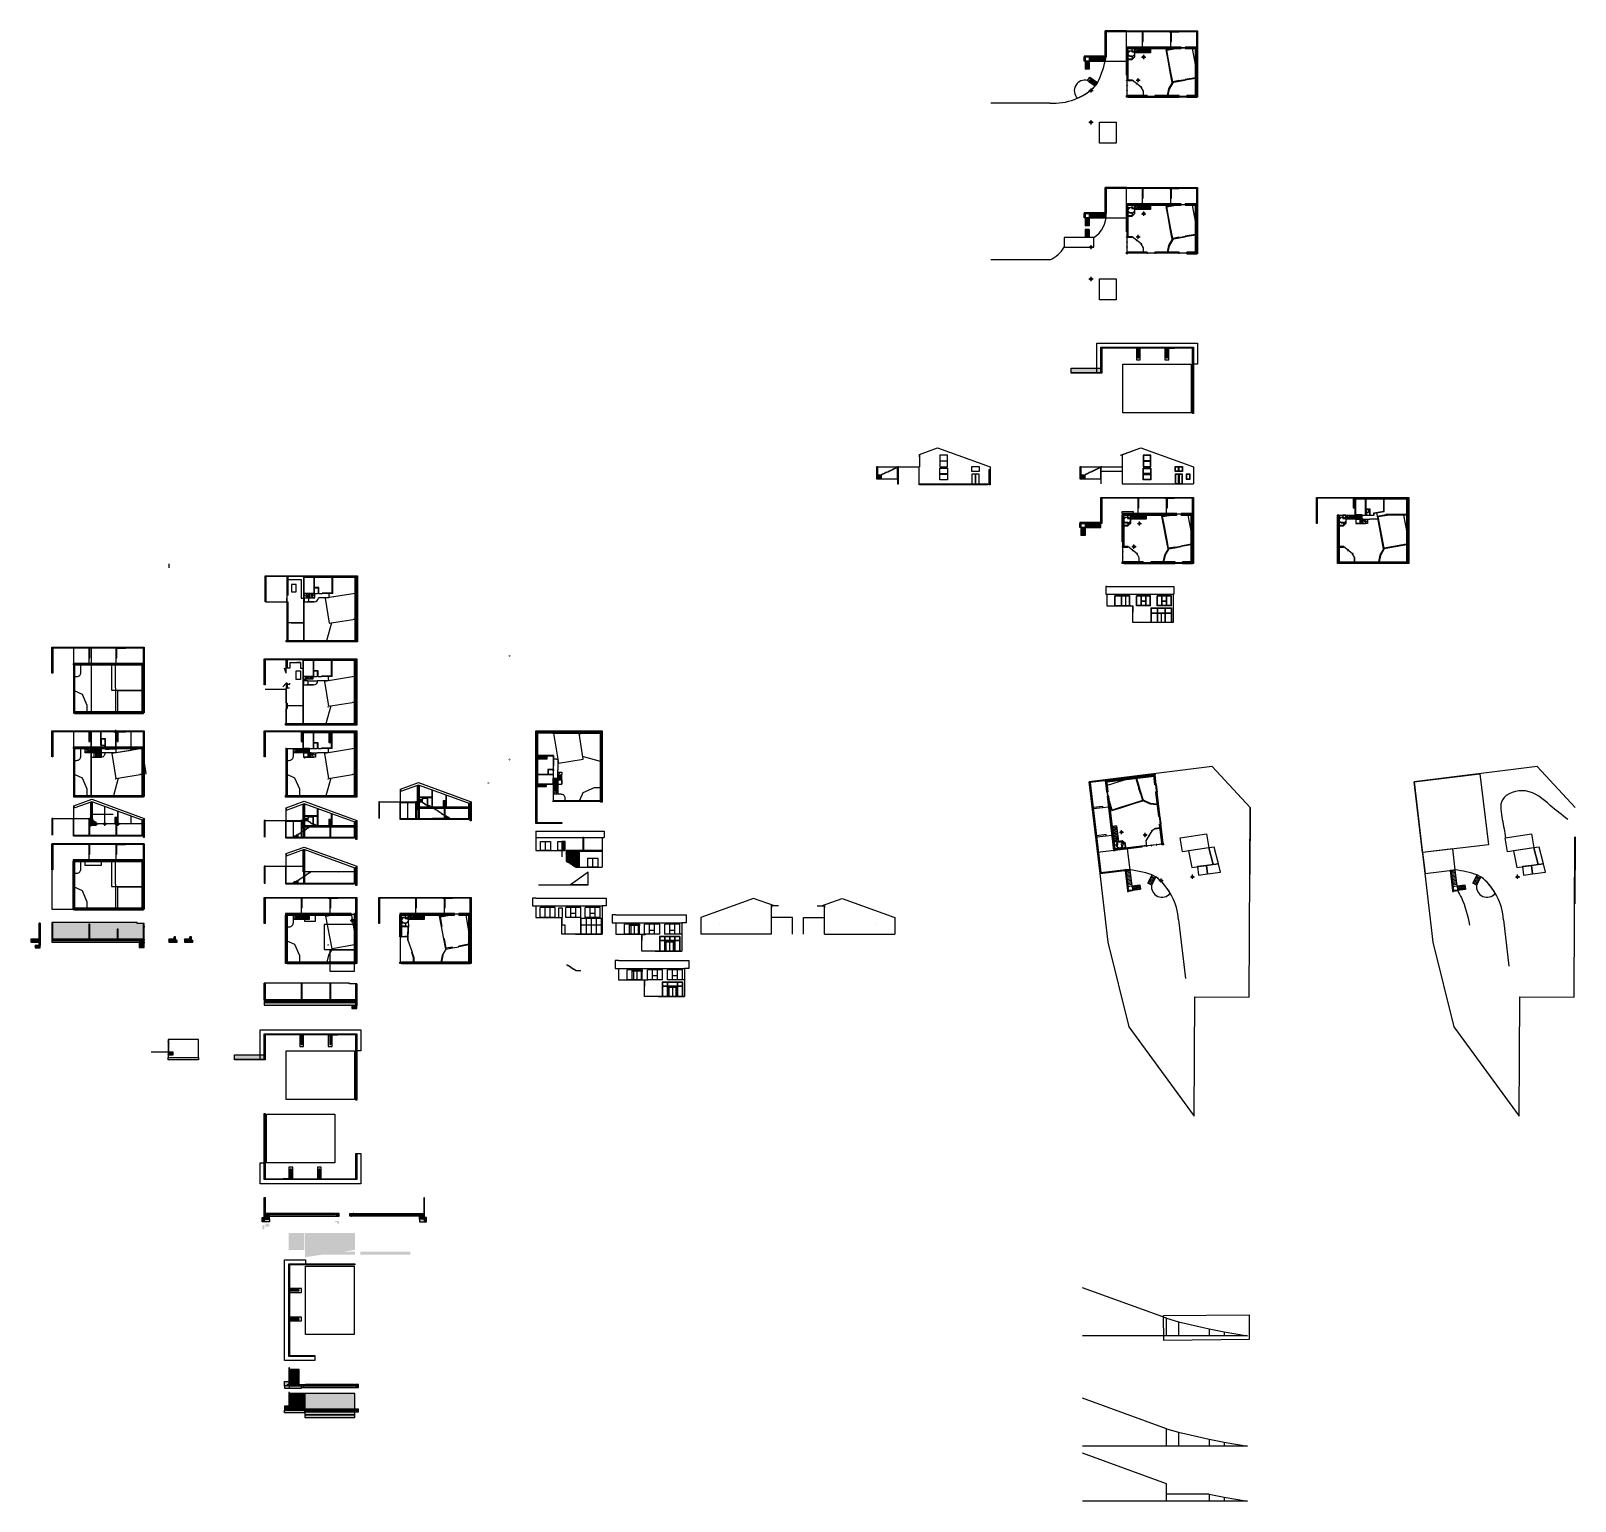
# Model space of a CAD drawing. Header units: centimetres. Extents: x 0 to 367702, y -133115 to 216934.
import ezdxf

# ---------------------------------------------------------------- set-up
doc = ezdxf.new("R2010")
doc.units = ezdxf.units.CM
doc.header["$PDMODE"] = 34
doc.header["$PDSIZE"] = 500
for name, color, linetype in [('A-FP 1', 2, 'Continuous'), ('A-POTEAU', 44, 'Continuous'), ('A-Roof', 2, 'Continuous'), ('A-terrasse-exterieur', 36, 'Continuous'), ('A-Wall', 30, 'Continuous'), ('AC-Calcul ratios', 4, 'Continuous'), ('cabanon', 3, 'Continuous'), ('DONUT', 240, 'Continuous'), ('DRAFTS', 6, 'Continuous'), ('Facade-VUE', 233, 'Continuous'), ('Gravier', 120, 'Continuous'), ('HACHURES', 18, 'Continuous'), ('I-Cloison', 11, 'Continuous'), ('I-STAIRS', 44, 'Continuous'), ('IS-Ouate', 253, 'Continuous'), ('Isolant pourtour radier', 36, 'Continuous'), ('Lisse basse', 36, 'Continuous'), ('Menuiseries', 60, 'Continuous'), ('Meubles', 3, 'Continuous'), ('Misapor', 4, 'Continuous'), ('Mobilier PMR', 201, 'Continuous'), ('Mur de soutenement', 1, 'Continuous'), ('Mur de soutenement-ajout-escalier', 244, 'Continuous'), ('Mur de soutenement-fondations', 242, 'Continuous'), ('Paille', 2, 'Continuous'), ('Plan de masse ou contour exterieur', 30, 'Continuous'), ('Portes', 3, 'Continuous'), ('Radier', 5, 'Continuous'), ('sol-naturel', 62, 'Continuous'), ('Title Block', 250, 'Continuous')]:
    doc.layers.add(name, color=color, linetype=linetype)
doc.layers.add('hatches', color=253, linetype='Continuous', lineweight=5)
doc.layers.get('Title Block').off()
picture_1 = doc.add_image_def('image1.png', size_in_pixel=(2332, 680))
pattern_1 = [(50, (24800, 6e-14), (1821.85, -159.4), [190.5, -2095.5]), (355, (24800, 6e-14), (-352.4, 1910.6), [152.4, -1676.4]), (100.45, (24951.8, -13.3), (1469.4, 1751.2), [161.9, -1780.9]), (46.184, (24800, 508), (2710.8, -420.4), [285.75, -3143.25]), (96.636, (25026, 473), (2374, 2474.3), [242.9, -2671.4]), (351.184, (24800, 508), (2374, 2474.3), [228.6, -2514.6]), (21, (25054, 381), (1516.14, -1022.65), [190.5, -2095.5]), (326, (25054, 381), (618, 1841.9), [152.4, -1676.4]), (71.45, (25180.3, 295.8), (2134.16, 819.2), [161.9, -1780.9]), (37.5, (24800, 6e-14), (30.89, 845.55), [0, -1656.08, 0, -1701.8, 0, -1682.75]), (7.5, (24800, 6e-14), (668.2, 1001.8), [0, -970.28, 0, -1617.98, 0, -641.35]), (327.5, (24233.6, 6e-14), (1355.91, -57.29), [0, -635, 0, -1981.2, 0, -2628.9]), (317.5, (23979.6, 6e-14), (1481.3, 254.26), [0, -825.5, 0, -1315.72, 0, -1866.9])]
pattern_2 = [(45, (0, 0), (7e-15, 76.33218), [53.975, -53.975]), (135, (38.166, 38.166), (-76.33218, 7e-15), [53.975, -53.975])]
pattern_3 = [(50, (75386, -14421.8), (1821.85, -159.4), [190.5, -2095.5]), (355, (75386, -14421.8), (-352.4, 1910.6), [152.4, -1676.4]), (100.45, (75537.8, -14435.1), (1469.4, 1751.2), [161.9, -1780.9]), (46.184, (75386, -13913.8), (2710.8, -420.4), [285.75, -3143.25]), (96.636, (75612, -13948.9), (2374, 2474.3), [242.9, -2671.4]), (351.184, (75386, -13913.8), (2374, 2474.3), [228.6, -2514.6]), (21, (75640, -14040.8), (1516.14, -1022.65), [190.5, -2095.5]), (326, (75640, -14040.8), (618, 1841.9), [152.4, -1676.4]), (71.45, (75766.3, -14126), (2134.16, 819.2), [161.9, -1780.9]), (37.5, (75386, -14421.8), (30.89, 845.55), [0, -1656.08, 0, -1701.8, 0, -1682.75]), (7.5, (75386, -14421.8), (668.2, 1001.8), [0, -970.28, 0, -1617.98, 0, -641.35]), (327.5, (74819.55, -14421.8), (1355.91, -57.29), [0, -635, 0, -1981.2, 0, -2628.9]), (317.5, (74565.6, -14421.8), (1481.3, 254.26), [0, -825.5, 0, -1315.72, 0, -1866.9])]
pattern_4 = [(50, (75385.97, -14421.83), (127.5293, -11.1574), [13.335, -146.685]), (355, (75385.97, -14421.83), (-24.6704, 133.7398), [10.668, -117.3484]), (100.4514, (75396.6, -14422.76), (102.859, 122.5824), [11.333, -124.6632]), (46.1842, (75385.97, -14386.27), (189.7553, -29.4296), [20.0025, -220.0275]), (96.6356, (75401.79, -14388.72), (166.183, 173.198), [16.9995, -186.995]), (351.184, (75385.97, -14386.27), (166.183, 173.198), [16.002, -176.022]), (21, (75403.75, -14395.16), (106.13, -71.5856), [13.335, -146.685]), (326, (75403.75, -14395.16), (43.2614, 128.9316), [10.668, -117.348]), (71.4514, (75412.6, -14401.12), (149.3915, 57.346), [11.333, -124.663]), (37.5, (75385.975, -14421.825), (2.16202, 59.18853), [0, -115.9256, 0, -119.126, 0, -117.7925]), (7.5, (75385.975, -14421.825), (46.7738, 70.1264), [0, -67.9196, 0, -113.2586, 0, -44.8945]), (327.5, (75346.326, -14421.825), (94.9134, -4.0101), [0, -44.45, 0, -138.684, 0, -184.023]), (317.5, (75328.546, -14421.825), (103.6904, 17.7985), [0, -57.785, 0, -92.1004, 0, -130.683])]
pattern_5 = [(45, (17657.13, 0), (-112.2532, 112.2532), [])]
pattern_6 = [(273.012788, (-25.145, 1923.139), (89.8025611, -1526.6435406), [17.08607, -1691.52418]), (229.969741, (-24.2467, 1906.0765), (987.82816778, 1167.43330043), [29.32024, -2902.70244]), (177.510447, (-43.105, 1883.626), (1885.85378546, -89.8025605), [20.67408, -2046.73614]), (312.273689, (-55.6776, 1826.152), (-1706.2486628, 1885.8537856), [26.70023, -2643.32187]), (337.833654, (-37.717, 1806.396), (-1526.6435406, 628.61792842), [26.18169, -2591.99039]), (42.273689, (-13.4704, 1796.5174), (-1885.8537856, -1706.2486628), [26.70023, -2643.32187]), (82.6942405, (6.286, 1814.478), (-269.40768351, -2065.45890786), [35.30968, -3495.65577]), (117.2553284, (10.7763, 1849.501), (-1347.03841794, 2604.27427523), [33.33598, -3300.26283]), (166.4295656, (-4.49, 1879.136), (-1885.85378546, 449.0128059), [26.79065, -2652.27728]), (220.236358, (-30.533, 1885.422), (1077.6307347, 898.0256119), [30.58566, -1498.69685]), (267.397438, (-53.8815, 1865.6654), (-89.80256114, -2065.45890785), [39.5539, -3915.83863]), (183.814075, (34.125, 1914.159), (-1167.4332957, -89.8025611), [13.50023, -1336.52829]), (216.4692344, (20.6546, 1913.261), (1347.038418, 987.82817355), [25.6841, -2542.73195]), (270, (1e-14, 1897.99), (89.80256, -89.80256), [17.96047, -161.64466]), (248.19859, (-17.062, 1902.484), (269.4076837, 628.6179285), [9.67207, -957.53112]), (336.80141, (-20.655, 1893.504), (-359.210245, 179.6051224), [13.67828, -670.23765]), (75.963757, (-8.082, 1888.116), (89.802561, 449.012806), [22.21598, -718.3149]), (206.56505, (-2.694, 1909.67), (269.407684, 89.802561), [16.06436, -385.5449]), (61.38954, (-72.74, 1841.419), (628.6179285, 1167.43329574), [22.5044, -2227.94133]), (115.346176, (-61.964, 1861.175), (628.6179284, -1347.0384182), [18.87995, -1869.11078]), (338.19859, (-20.655, 1927.629), (-628.6179285, 269.4076837), [19.344, -947.85918]), (28.61046, (-2.694, 1920.445), (-1167.4332957, -628.61792856), [22.5044, -2227.94133]), (24.443955, (-17.062, 1785.741), (-628.6179285, -269.4076836), [21.70176, -1063.38672]), (339.775141, (2.694, 1794.721), (-1436.8409797, 538.8153665), [18.1836, -1800.17967]), (111.80141, (70.046, 1838.725), (-269.4076837, 628.6179285), [19.344, -947.85918]), (62.354025, (62.862, 1856.685), (-808.2230508, -1526.64354063), [21.28914, -2107.6188]), (114.443955, (26.043, 1794.721), (269.4076836, -628.6179285), [10.85088, -1074.2376]), (146.309932, (64.658, 1833.336), (-449.012806, 269.4076836), [6.47573, -641.09975]), (210.963757, (59.27, 1836.93), (359.210245, 179.605122), [26.18168, -497.45273]), (231.009006, (36.819, 1823.458), (808.22305084, 987.82817336), [24.26335, -2402.06824]), (348.690068, (1e-14, 1880.034), (-269.407684, 89.802561), [18.3162, -439.58882]), (38.1572266, (17.9605, 1876.4417), (1706.24866293, 1347.03841825), [31.97784, -3165.80045]), (105.945396, (43.105, 1896.198), (269.4076836, -987.8281733), [13.07541, -1294.46962]), (135, (39.51, 1908.77), (-179.60512, 1e-14), [7.62, -119.38]), (165.256437, (32.329, 1824.356), (987.8281733, -269.4076837), [17.64335, -1746.69704]), (93.012787, (15.266, 1828.846), (-89.8025611, 1526.6435406), [34.17214, -1674.43811]), (45, (13.47, 1862.97), (1e-14, 179.60512), [33.02, -93.98]), (10.3048465, (36.819, 1886.32), (1526.64354044, 269.40768446), [20.08048, -1987.96584]), (299.054604, (56.576, 1889.912), (269.4076836, -449.012806), [18.49145, -906.0825]), (252.6459754, (65.556, 1873.7476), (-808.22305108, -2604.27427505), [30.10725, -2980.62322]), (220.426079, (56.5756, 1845.011), (-1257.23585695, -1077.63073453), [31.85147, -3153.29232])]
pattern_7 = [(95, (-7e-12, -38153.97), (140.09465, 117.55338), [19.05, -209.55]), (40, (-7e-12, -38153.97), (-160.01845, 110.17673), [15.24, -167.6406]), (145.45144, (11.67, -38144.18), (-19.9238, 227.7301), [16.19, -178.09024]), (91.1842, (-35.92, -38118.05), (221.41024, 161.9534), [28.575, -314.325]), (141.63556, (-17.47, -38104.56), (-7.0866, 342.82676), [24.285, -267.1356]), (36.18415, (-35.92, -38118.05), (-7.0866, 342.8268), [22.86, -251.4597]), (66, (-8.98, -38109.07), (179.51998, 34.89515), [19.05, -209.55]), (11, (-8.98, -38109.07), (-86.53993, 173.9412), [15.24, -167.64]), (116.45145, (5.98, -38106.16), (92.98005, 208.83634), [16.19, -178.08994]), (82.5, (-7e-12, -38153.97), (-57.60547, 61.973414), [0, -165.608, 0, -170.18, 0, -168.275]), (52.5, (-7e-12, -38153.97), (-23.58973, 118.087), [0, -97.028, 0, -161.798, 0, -64.135]), (12.5, (-40.05, -38194.024), (99.927863, 91.826196), [0, -63.5, 0, -198.12, 0, -262.89]), (2.5, (-58.01, -38211.98), (86.7639, 122.72239), [0, -82.55, 0, -131.572, 0, -186.69])]
pattern_8 = [(95, (0, 1768.68), (140.09465, 117.55338), [19.05, -209.55]), (40, (0, 1768.68), (-160.01845, 110.17673), [15.24, -167.64058]), (145.45144, (11.67, 1778.47), (-19.9238, 227.7301), [16.19, -178.09024]), (91.1842, (-35.92, 1804.6), (221.41024, 161.9534), [28.575, -314.325]), (141.63556, (-17.47, 1818.1), (-7.0866, 342.82676), [24.285, -267.1356]), (36.18415, (-35.92, 1804.6), (-7.0866, 342.82676), [22.86, -251.4597]), (66, (-8.98, 1813.58), (179.51998, 34.89515), [19.05, -209.55]), (11, (-8.98, 1813.58), (-86.53993, 173.9412), [15.24, -167.64]), (116.45145, (5.98, 1816.49), (92.98005, 208.83634), [16.19, -178.08994]), (82.5, (0, 1768.68), (-57.60547, 61.973414), [0, -165.608, 0, -170.18, 0, -168.275]), (52.5, (0, 1768.68), (-23.58973, 118.087), [0, -97.028, 0, -161.798, 0, -64.135]), (12.5, (-40.05, 1728.63), (99.927863, 91.826196), [0, -63.5, 0, -198.12, 0, -262.89]), (2.5, (-58.01, 1710.67), (86.7639, 122.72239), [0, -82.55, 0, -131.572, 0, -186.69])]
pattern_9 = [(45, (0, 1768.68), (14.233136, 53.118785), [31.75, -63.5]), (165, (0, 1768.68), (-53.118785, -14.2331355), [31.75, -63.5]), (105, (0, 1768.68), (-38.8856496, 38.88565), [-63.5, 31.75])]
pattern_10 = [(45, (0, 0), (4e-15, 44.9012806), [31.75, -31.75]), (135, (22.45, 22.45), (-44.9012806, 4e-15), [31.75, -31.75])]

# ---------------------------------------------------------------- blocks, each defined once
blk = doc.blocks.new('A$C85e816c1')
at = {"layer": 'DONUT', "const_width": 100}
blk.add_lwpolyline([(-150, 0, 1), (150, 0, 1)], format="xyb", close=True, dxfattribs=at)

msp = doc.modelspace()

# ---------------------------------------------------------------- hatches: boundary and pattern name
at = {"layer": 'Gravier'}
h = msp.add_hatch(dxfattribs=at)
h.set_pattern_fill('GRAVEL', color=256, scale=5, angle=45)
h.paths.add_polyline_path([(55786, -67069), (55786, -67769), (56786, -67769), (56786, -67069)])
h.paths.add_polyline_path([(55586, -68369), (55086, -68369), (55086, -67369), (55586, -67369)])
h.paths.add_polyline_path([(72386, -66419), (73386, -66419), (73386, -67069), (72886, -67069), (72886, -66669), (72386, -66669)])
h = msp.add_hatch(dxfattribs=at)
h.set_pattern_fill('GRAVEL', color=256, scale=5, angle=45)
h.paths.add_polyline_path([(55786, -67069), (55786, -67769), (56786, -67769), (56786, -67069)])
h.paths.add_polyline_path([(55586, -68369), (55086, -68369), (55086, -67369), (55586, -67369)])
h.paths.add_polyline_path([(72386, -66419), (73386, -66419), (73386, -67069), (72886, -67069), (72886, -66669), (72386, -66669)])
h = msp.add_hatch(dxfattribs=at)
h.set_pattern_fill('GRAVEL', color=256, scale=5, angle=45)
h.paths.add_polyline_path([(65251, -73735), (77171, -73735), (77171, -74435), (65251, -74435)])
h = msp.add_hatch(dxfattribs=at)
h.set_pattern_fill('GRAVEL', color=256, scale=5, angle=45)
h.paths.add_polyline_path([(65251, -112589), (77171, -112589), (77171, -111889), (65251, -111889)])
h = msp.add_hatch(dxfattribs=at)
h.set_pattern_fill('GRAVEL', color=256, scale=5, angle=45)
h.paths.add_polyline_path([(65251, -112589), (77171, -112589), (77171, -111889), (65251, -111889)])
at = {"layer": 'HACHURES'}
h = msp.add_hatch(dxfattribs=at)
h.set_pattern_fill('AR-CONC', color=256)
h.set_pattern_definition([(50, (199215.38, 163481.26), (182.18467, -15.9391), [19.05, -209.55]), (355, (199215.38, 163481.26), (-35.2434, 191.05685), [15.24, -167.6406]), (100.45144, (199230.56, 163479.94), (146.94125, 175.11775), [16.19, -178.09024]), (46.1842, (199215.38, 163532.06), (271.07904, -42.0423), [28.575, -314.325]), (96.63556, (199237.97, 163528.56), (237.4041, 247.4261), [24.285, -267.1356]), (351.18415, (199215.38, 163532.06), (237.4041, 247.4261), [22.86, -251.4597]), (21, (199240.78, 163519.36), (151.6144, -102.2652), [19.05, -209.55]), (326, (199240.78, 163519.36), (61.80203, 184.18797), [15.24, -167.64]), (71.45144, (199253.42, 163510.84), (213.4164, 81.92277), [16.19, -178.08994]), (37.5, (199215.38, 163481.264), (3.0886, 84.55504), [0, -165.608, 0, -170.18, 0, -168.275]), (7.5, (199215.38, 163481.26), (66.81966, 100.18057), [0, -97.028, 0, -161.798, 0, -64.135]), (327.5, (199158.74, 163481.264), (135.590595, -5.728744), [0, -63.5, 0, -198.12, 0, -262.89]), (317.5, (199133.34, 163481.26), (148.12918, 25.4265), [0, -82.55, 0, -131.572, 0, -186.69])])
h.paths.add_polyline_path([(247701, 135408), (247701, 136608), (254801, 136608), (254801, 135408)])
h = msp.add_hatch(dxfattribs=at)
h.set_pattern_fill('ANSI31', color=256, scale=50)
h.set_pattern_definition(pattern_5)
h.paths.add_polyline_path([(126441, 21813), (127191, 21800), (127191, 23963), (126441, 23963)])
h = msp.add_hatch(dxfattribs=at)
h.set_pattern_fill('ANSI31', color=256, scale=50)
h.set_pattern_definition(pattern_5)
h.paths.add_polyline_path([(131551, 24857), (131451, 24857), (131451, 21813), (131551, 21813)])
h = msp.add_hatch(dxfattribs=at)
h.set_pattern_fill('ANSI31', color=256, scale=50)
h.set_pattern_definition(pattern_5)
h.paths.add_polyline_path([(136001, 21813), (127441, 21813), (127441, 21613), (136001, 21613)])
h = msp.add_hatch(dxfattribs=at)
h.set_pattern_fill('ANSI31', color=256, scale=50)
h.set_pattern_definition(pattern_5)
h.paths.add_polyline_path([(130621, 21613), (127441, 21613), (127441, 19963), (127521, 19963), (127521, 19204), (127791, 19204), (127791, 19030), (128061, 19030), (128061, 18856), (128331, 18856), (128331, 18682), (128601, 18682), (128601, 18508), (128871, 18508), (128871, 18334), (129141, 18334), (129141, 18160), (129411, 18160), (129411, 17987), (129681, 17987), (129681, 17813), (130621, 17813)])
h = msp.add_hatch(dxfattribs=at)
h.set_pattern_fill('ANSI31', color=256, scale=50)
h.set_pattern_definition(pattern_5)
h.paths.add_polyline_path([(127521, 19963), (127441, 19963), (127441, 19204), (127521, 19204)])
h = msp.add_hatch(dxfattribs=at)
h.set_pattern_fill('AR-CONC', color=256)
h.paths.add_polyline_path([(32680, -23223), (32680, -26223), (32880, -26223), (32880, -23223)])
h.paths.add_polyline_path([(32680, -26223), (32680, -26823), (33880, -26823), (33880, -26223)])
h = msp.add_hatch(dxfattribs=at)
h.set_pattern_fill('AR-CONC', color=256)
h.paths.add_polyline_path([(48486, -28073), (48486, -26873), (55586, -26873), (55586, -28073)])
at = {"layer": 'hatches'}
h = msp.add_hatch(dxfattribs=at)
h.set_pattern_fill('AR-CONC', color=256, scale=0.7)
h.paths.add_polyline_path([(26800, 4400), (25300, 4400), (25300, 4650), (5000, 4650), (5000, 650), (26800, 650)])
h = msp.add_hatch(dxfattribs=at)
h.set_pattern_fill('AR-CONC', color=256, scale=0.7)
h.set_pattern_definition([(50, (24800, 6e-14), (127.5293, -11.1574), [13.335, -146.685]), (355, (24800, 6e-14), (-24.6704, 133.7398), [10.668, -117.3484]), (100.4514, (24810.63, -0.93), (102.859, 122.5824), [11.333, -124.6632]), (46.1842, (24800, 35.56), (189.7553, -29.4296), [20.0025, -220.0275]), (96.6356, (24815.81, 33.1), (166.183, 173.198), [16.9995, -186.995]), (351.184, (24800, 35.56), (166.183, 173.198), [16.002, -176.022]), (21, (24817.78, 26.67), (106.13, -71.5856), [13.335, -146.685]), (326, (24817.78, 26.67), (43.2614, 128.9316), [10.668, -117.348]), (71.4514, (24826.62, 20.7), (149.3915, 57.346), [11.333, -124.663]), (37.5, (24800, 6e-14), (2.16202, 59.18853), [0, -115.9256, 0, -119.126, 0, -117.7925]), (7.5, (24800, 6e-14), (46.7738, 70.1264), [0, -67.9196, 0, -113.2586, 0, -44.8945]), (327.5, (24760.35, 6e-14), (94.9134, -4.0101), [0, -44.45, 0, -138.684, 0, -184.023]), (317.5, (24742.57, 6e-14), (103.6904, 17.7985), [0, -57.785, 0, -92.1004, 0, -130.683])])
h.paths.add_polyline_path([(27000, 4400), (26800, 4400), (26800, -700), (27000, -700)])
h = msp.add_hatch(dxfattribs=at)
h.set_pattern_fill('ANSI31', color=256, scale=30)
h.set_pattern_definition([(45, (8593, -2e-05), (-67.3519, 67.3519), [])])
h.paths.add_polyline_path([(26600, 650), (5000, 650), (5000, 400), (26600, 400)])
h = msp.add_hatch(dxfattribs=at)
h.set_pattern_fill('HONEY', color=256, scale=10, angle=45)
h.paths.add_polyline_path([(5000, 0), (26800, 0), (26800, 400), (5000, 400)])
h = msp.add_hatch(dxfattribs=at)
h.set_pattern_fill('GRAVEL', color=256, scale=5, angle=45)
h.paths.add_polyline_path([(25800, -700), (26800, -700), (26800, 0), (25800, 0)])
h = msp.add_hatch(dxfattribs=at)
h.set_pattern_fill('AR-CONC', color=256, scale=0.7)
h.set_pattern_definition([(50, (24800, 100), (127.5293, -11.1574), [13.335, -146.685]), (355, (24800, 100), (-24.6704, 133.74), [10.668, -117.3484]), (100.4514, (24810.63, 99.07), (102.859, 122.5824), [11.333, -124.663]), (46.184, (24800, 135.56), (189.755, -29.43), [20.003, -220.028]), (96.6356, (24815.81, 133.1), (166.183, 173.198), [17, -186.995]), (351.184, (24800, 135.56), (166.183, 173.198), [16.002, -176.022]), (21, (24817.78, 126.67), (106.13, -71.5856), [13.335, -146.685]), (326, (24817.78, 126.67), (43.2614, 128.9316), [10.668, -117.348]), (71.4514, (24826.62, 120.7), (149.3915, 57.346), [11.333, -124.663]), (37.5, (24800, 100), (2.162, 59.1885), [0, -115.9256, 0, -119.126, 0, -117.7925]), (7.5, (24800, 100), (46.7738, 70.1264), [0, -67.9196, 0, -113.2586, 0, -44.8945]), (327.5, (24760.35, 100), (94.9134, -4.0101), [0, -44.45, 0, -138.684, 0, -184.023]), (317.5, (24742.57, 100), (103.6904, 17.7985), [0, -57.785, 0, -92.1004, 0, -130.683])])
h.paths.add_polyline_path([(27000, -700), (25800, -700), (25800, -1300), (27000, -1300)])
h = msp.add_hatch(dxfattribs=at)
h.set_pattern_fill('AR-CONC', color=256, angle=45)
h.set_pattern_definition(pattern_8)
h.paths.add_polyline_path([(55786, -66000), (56786, -66000), (56786, -66600), (55586, -66600), (55586, -60850), (55786, -60850)])
h = msp.add_hatch(dxfattribs=at)
h.set_pattern_fill('AR-CONC', color=256, angle=45)
h.set_pattern_definition(pattern_8)
h.paths.add_polyline_path([(93534, -66000), (92534, -66000), (92534, -66600), (93734, -66600), (93734, -60900), (93534, -60900)])
h = msp.add_hatch(dxfattribs=at)
h.set_pattern_fill('GRAVEL', color=256, scale=5, angle=45)
h.paths.add_polyline_path([(55319, -66419, 1), (55519, -66419, 1)], flags=16)
h.paths.add_polyline_path([(55586, -66600), (55086, -66600), (55086, -65600), (55586, -65600)])
h = msp.add_hatch(dxfattribs=at)
h.set_pattern_fill('ZIGZAG', color=256, scale=10, angle=45)
h.set_pattern_definition(pattern_10)
h.paths.add_polyline_path([(55986, -64650), (55786, -64650), (55786, -64900), (55986, -64900)])
h = msp.add_hatch(dxfattribs=at)
h.set_pattern_fill('HONEY', color=256, scale=10, angle=45)
h.set_pattern_definition(pattern_9)
h.paths.add_polyline_path([(55786, -64900), (55786, -65300), (72886, -65300), (72886, -64900)])
h = msp.add_hatch(dxfattribs=at)
h.set_pattern_fill('GRAVEL', color=256, scale=5, angle=45)
h.paths.add_polyline_path([(55786, -65300), (55786, -66000), (56786, -66000), (56786, -65300)])
h = msp.add_hatch(dxfattribs=at)
h.set_pattern_fill('AR-CONC', color=256, angle=45)
h.set_pattern_definition(pattern_8)
h.paths.add_polyline_path([(55986, -64900), (72386, -64900), (72386, -64650), (55986, -64650)])
h = msp.add_hatch(dxfattribs=at)
h.set_pattern_fill('ZIGZAG', color=256, scale=10, angle=45)
h.set_pattern_definition(pattern_10)
h.paths.add_polyline_path([(72386, -64650), (72546, -64650), (72546, -64900), (72386, -64900)])
h = msp.add_hatch(dxfattribs=at)
h.set_pattern_fill('GRAVEL', color=256, scale=5, angle=45)
h.set_pattern_definition(pattern_6)
h.paths.add_polyline_path([(73386, -64650), (72546, -64650), (72546, -64900), (72886, -64900), (72886, -65300), (73386, -65300)])
edge = h.paths.add_edge_path(flags=16)
edge.add_arc((73002, -65191), 88.4, -180, 0, ccw=False)
edge.add_arc((73002, -65191), 88.4, 0, 180, ccw=False)
h = msp.add_hatch(dxfattribs=at)
h.set_pattern_fill('GRAVEL', color=256, scale=5, angle=45)
h.set_pattern_definition(pattern_6)
h.paths.add_polyline_path([(75934, -64650), (76774, -64650), (76774, -64900), (76434, -64900), (76434, -65300), (75934, -65300)])
edge = h.paths.add_edge_path(flags=16)
edge.add_arc((76319, -65191), 88.4, 180, 360)
edge.add_arc((76319, -65191), 88.4, 0, 180)
h = msp.add_hatch(dxfattribs=at)
h.set_pattern_fill('HONEY', color=256, scale=10, angle=45)
h.set_pattern_definition(pattern_9)
h.paths.add_polyline_path([(93534, -64900), (93534, -65300), (76434, -65300), (76434, -64900)])
h = msp.add_hatch(dxfattribs=at)
h.set_pattern_fill('ZIGZAG', color=256, scale=10, angle=45)
h.set_pattern_definition(pattern_10)
h.paths.add_polyline_path([(76934, -64650), (76774, -64650), (76774, -64900), (76934, -64900)])
h = msp.add_hatch(dxfattribs=at)
h.set_pattern_fill('AR-CONC', color=256, angle=45)
h.set_pattern_definition(pattern_8)
h.paths.add_polyline_path([(93334, -64900), (76934, -64900), (76934, -64650), (93334, -64650)])
h = msp.add_hatch(dxfattribs=at)
h.set_pattern_fill('GRAVEL', color=256, scale=5, angle=45)
h.paths.add_polyline_path([(93534, -65300), (93534, -66000), (92534, -66000), (92534, -65300)])
h = msp.add_hatch(dxfattribs=at)
h.set_pattern_fill('ZIGZAG', color=256, scale=10, angle=45)
h.set_pattern_definition(pattern_10)
h.paths.add_polyline_path([(93334, -64650), (93534, -64650), (93534, -64900), (93334, -64900)])
h = msp.add_hatch(dxfattribs=at)
h.set_pattern_fill('GRAVEL', color=256, scale=5, angle=45)
h.paths.add_polyline_path([(93802, -66419, 1), (94002, -66419, 1)], flags=16)
h.paths.add_polyline_path([(93734, -66600), (94234, -66600), (94234, -65600), (93734, -65600)])
h = msp.add_hatch(dxfattribs=at)
h.set_pattern_fill('GRAVEL', color=256, scale=5, angle=45)
h.paths.add_polyline_path([(61411, -73335), (65151, -73335), (65151, -69285), (61411, -69285)])
h.paths.add_polyline_path([(65251, -73735), (77171, -73735), (77171, -74435), (65251, -74435)], flags=17)
edge = h.paths.add_edge_path()
edge.add_line((77171, -73335), (77171, -69285))
edge.add_line((77171, -69285), (65251, -69285))
edge.add_line((65251, -69285), (65251, -75035))
h = msp.add_hatch(dxfattribs=at)
h.set_pattern_fill('GRAVEL', color=256, scale=5, angle=45)
h.paths.add_polyline_path([(65251, -73735), (77171, -73735), (77171, -74435), (65251, -74435)])
h = msp.add_hatch(dxfattribs=at)
h.set_pattern_fill('GRAVEL', color=256, scale=5, angle=45)
h.paths.add_polyline_path([(65251, -73735), (77171, -73735), (77171, -74435), (65251, -74435)])
h = msp.add_hatch(dxfattribs=at)
h.set_pattern_fill('GRAVEL', color=256, scale=5, angle=45)
h.paths.add_polyline_path([(65251, -73735), (77171, -73735), (77171, -74435), (65251, -74435)])
h = msp.add_hatch(dxfattribs=at)
h.set_pattern_fill('GRAVEL', color=256, scale=5, angle=45)
h.paths.add_polyline_path([(65251, -73735), (77171, -73735), (77171, -74435), (65251, -74435)])
h = msp.add_hatch(dxfattribs=at)
h.set_pattern_fill('GRAVEL', color=256, scale=5, angle=45)
h.paths.add_polyline_path([(65251, -73735), (77171, -73735), (77171, -74435), (65251, -74435)])
h = msp.add_hatch(dxfattribs=at)
h.set_pattern_fill('GRAVEL', color=256, scale=5, angle=45)
h.paths.add_polyline_path([(77171, -73735), (65251, -73735), (65251, -74435), (77171, -74435)], flags=17)
h.paths.add_polyline_path([(65251, -73735), (77171, -73735), (77171, -74435), (65251, -74435)])
h = msp.add_hatch(dxfattribs=at)
h.set_pattern_fill('GRAVEL', color=256, scale=5, angle=45)
h.paths.add_polyline_path([(90334, -73735), (78414, -73735), (78414, -74435), (90334, -74435)])
h = msp.add_hatch(dxfattribs=at)
h.set_pattern_fill('GRAVEL', color=256, scale=5, angle=45)
h.paths.add_polyline_path([(78414, -73735), (90334, -73735), (90334, -74435), (78414, -74435)])
h = msp.add_hatch(dxfattribs=at)
h.set_pattern_fill('AR-CONC', color=256)
h.paths.add_polyline_path([(61611, -101386), (61411, -101386), (61411, -105636), (60411, -105636), (60411, -106236), (61611, -106236)])
h.paths.add_polyline_path([(64411, -105636), (61611, -105636), (61611, -106236), (64411, -106236)])
h = msp.add_hatch(dxfattribs=at)
h.set_pattern_fill('AR-CONC', color=256, angle=45)
edge = h.paths.add_edge_path()
edge.add_line((61611, -105636), (63911, -105636))
edge.add_line((63911, -105636), (63911, -101786))
edge.add_line((63911, -101786), (61611, -101786))
h = msp.add_hatch(dxfattribs=at)
h.set_pattern_fill('GRAVEL', color=256, scale=5, angle=45)
h.paths.add_polyline_path([(61267, -105403, 1), (61067, -105403, 1)], flags=16)
h.paths.add_polyline_path([(60411, -105636), (60411, -104636), (61411, -104636), (61411, -105636)])
h.paths.add_polyline_path([(61611, -105636), (64411, -105636), (64411, -106036), (64911, -106036), (64911, -105636), (65251, -105636), (65251, -105536), (61611, -105536)])
h = msp.add_hatch(dxfattribs=at)
h.set_pattern_fill('AR-CONC', color=256)
h.set_pattern_definition([(50, (-1e-11, -36000), (182.18467, -15.93909), [19.05, -209.55]), (355, (-1e-11, -36000), (-35.24342, 191.05685), [15.24, -167.6406]), (100.45144, (15.18, -36001.33), (146.94125, 175.11775), [16.19, -178.09024]), (46.1842, (-1e-11, -35949.2), (271.07904, -42.04233), [28.575, -314.325]), (96.63556, (22.6, -35952.7), (237.4041, 247.4261), [24.285, -267.1356]), (351.18415, (-1e-11, -35949.2), (237.4041, 247.4261), [22.86, -251.4597]), (21, (25.4, -35961.9), (151.6144, -102.2652), [19.05, -209.55]), (326, (25.4, -35961.9), (61.80203, 184.18797), [15.24, -167.64]), (71.45144, (38.03, -35970.42), (213.41642, 81.92277), [16.19, -178.08994]), (37.5, (-1e-11, -36000), (3.088603, 84.55504), [0, -165.608, 0, -170.18, 0, -168.275]), (7.5, (-1e-11, -36000), (66.81966, 100.180575), [0, -97.028, 0, -161.798, 0, -64.135]), (327.5, (-56.64, -36000), (135.590595, -5.728744), [0, -63.5, 0, -198.12, 0, -262.89]), (317.5, (-82.04, -36000), (148.12918, 25.42649), [0, -82.55, 0, -131.572, 0, -186.69])])
h.paths.add_polyline_path([(61611, -105386), (65251, -105386), (65251, -105536), (61611, -105536)])
h = msp.add_hatch(dxfattribs=at)
h.set_pattern_fill('HONEY', color=256, scale=10, angle=45)
h.set_pattern_definition([(45, (-1e-11, -36000), (14.233136, 53.118785), [31.75, -63.5]), (165, (-1e-11, -36000), (-53.118785, -14.2331355), [31.75, -63.5]), (105, (-1e-11, -36000), (-38.8856496, 38.88565), [-63.5, 31.75])])
h.paths.add_polyline_path([(65411, -105636), (64911, -105636), (64911, -106036), (77511, -106036), (77511, -105636)])
h = msp.add_hatch(dxfattribs=at)
h.set_pattern_fill('ZIGZAG', color=256, scale=10, angle=45)
h.set_pattern_definition(pattern_10)
h.paths.add_polyline_path([(65251, -105386), (65411, -105386), (65411, -105636), (65251, -105636)])
h = msp.add_hatch(dxfattribs=at)
h.set_pattern_fill('ANSI31', color=256, scale=20)
h.paths.add_polyline_path([(65411, -105636), (77011, -105636), (77011, -105386), (65411, -105386)])
h = msp.add_hatch(dxfattribs=at)
h.set_pattern_fill('ZIGZAG', color=256, scale=10, angle=45)
h.set_pattern_definition(pattern_10)
h.paths.add_polyline_path([(77011, -105386), (77171, -105386), (77171, -105636), (77011, -105636)])
h = msp.add_hatch(dxfattribs=at)
h.set_pattern_fill('GRAVEL', color=256, scale=5, angle=45)
h.paths.add_polyline_path([(77747, -105897, 1), (77547, -105897, 1)], flags=16)
h.paths.add_polyline_path([(77511, -106036), (78011, -106036), (78011, -105386), (77171, -105386), (77171, -105636), (77511, -105636)])
h = msp.add_hatch(dxfattribs=at)
h.set_pattern_fill('AR-CONC', color=256, angle=45)
h.set_pattern_definition(pattern_7)
h.paths.add_polyline_path([(61411, -111489), (65151, -111489), (65151, -107489), (61411, -107489)])
h = msp.add_hatch(dxfattribs=at)
h.set_pattern_fill('AR-CONC', color=256, angle=45)
h.set_pattern_definition(pattern_7)
h.paths.add_polyline_path([(65251, -111239), (65411, -111239), (77011, -111239), (77171, -111239), (77171, -107489), (65251, -107489)])
h = msp.add_hatch(dxfattribs=at)
h.set_pattern_fill('GRAVEL', color=256, scale=5, angle=45)
h.set_pattern_definition([(273.012788, (-25.145, -37999.512), (89.8025611, -1526.6435406), [17.08607, -1691.52418]), (229.969741, (-24.2467, -38016.5746), (987.82816778, 1167.43330043), [29.32024, -2902.70244]), (177.510447, (-43.105, -38039.025), (1885.85378546, -89.8025605), [20.67408, -2046.73614]), (312.273689, (-55.6776, -38096.499), (-1706.2486628, 1885.8537856), [26.70023, -2643.32187]), (337.833654, (-37.717, -38116.2554), (-1526.6435406, 628.61792842), [26.18169, -2591.99039]), (42.273689, (-13.4704, -38126.134), (-1885.8537856, -1706.2486628), [26.70023, -2643.32187]), (82.6942405, (6.286, -38108.173), (-269.40768351, -2065.45890786), [35.30968, -3495.65577]), (117.2553284, (10.7763, -38073.15), (-1347.03841794, 2604.27427523), [33.33598, -3300.26283]), (166.4295656, (-4.49, -38043.5154), (-1885.85378546, 449.0128059), [26.79065, -2652.27728]), (220.236358, (-30.533, -38037.229), (1077.6307347, 898.0256119), [30.58566, -1498.69685]), (267.397438, (-53.8815, -38056.9858), (-89.80256114, -2065.45890785), [39.5539, -3915.83863]), (183.814075, (34.125, -38008.492), (-1167.4332957, -89.8025611), [13.50023, -1336.52829]), (216.4692344, (20.6546, -38009.3904), (1347.038418, 987.82817355), [25.6841, -2542.73195]), (270, (-7e-12, -38024.66), (89.80256, -89.80256), [17.96047, -161.64466]), (248.19859, (-17.062, -38020.167), (269.4076837, 628.6179285), [9.67207, -957.53112]), (336.80141, (-20.655, -38029.147), (-359.210245, 179.6051224), [13.67828, -670.23765]), (75.963757, (-8.082, -38034.535), (89.802561, 449.012806), [22.21598, -718.3149]), (206.56505, (-2.694, -38012.982), (269.407684, 89.802561), [16.06436, -385.5449]), (61.38954, (-72.74, -38081.2324), (628.6179285, 1167.43329574), [22.5044, -2227.94133]), (115.346176, (-61.964, -38061.476), (628.6179284, -1347.0384182), [18.87995, -1869.11078]), (338.19859, (-20.655, -37995.022), (-628.6179285, 269.4076837), [19.344, -947.85918]), (28.61046, (-2.694, -38002.206), (-1167.4332957, -628.61792856), [22.5044, -2227.94133]), (24.443955, (-17.062, -38136.91), (-628.6179285, -269.4076836), [21.70176, -1063.38672]), (339.775141, (2.694, -38127.93), (-1436.8409797, 538.8153665), [18.1836, -1800.17967]), (111.80141, (70.046, -38083.927), (-269.4076837, 628.6179285), [19.344, -947.85918]), (62.354025, (62.862, -38065.966), (-808.2230508, -1526.64354063), [21.28914, -2107.6188]), (114.443955, (26.043, -38127.93), (269.4076836, -628.6179285), [10.85088, -1074.2376]), (146.309932, (64.658, -38089.315), (-449.012806, 269.4076836), [6.47573, -641.09975]), (210.963757, (59.27, -38085.723), (359.210245, 179.605122), [26.18168, -497.45273]), (231.009006, (36.819, -38099.193), (808.22305084, 987.82817336), [24.26335, -2402.06824]), (348.690068, (-7e-12, -38042.617), (-269.407684, 89.802561), [18.3162, -439.58882]), (38.1572266, (17.9605, -38046.2094), (1706.24866293, 1347.03841825), [31.97784, -3165.80045]), (105.945396, (43.105, -38026.453), (269.4076836, -987.8281733), [13.07541, -1294.46962]), (135, (39.51, -38013.88), (-179.60512, 1e-14), [7.62, -119.38]), (165.256437, (32.329, -38098.295), (987.8281733, -269.4076837), [17.64335, -1746.69704]), (93.012787, (15.266, -38093.805), (-89.8025611, 1526.6435406), [34.17214, -1674.43811]), (45, (13.47, -38059.68), (1e-14, 179.60512), [33.02, -93.98]), (10.3048465, (36.819, -38036.331), (1526.64354044, 269.40768446), [20.08048, -1987.96584]), (299.054604, (56.576, -38032.739), (269.4076836, -449.012806), [18.49145, -906.0825]), (252.6459754, (65.556, -38048.9035), (-808.22305108, -2604.27427505), [30.10725, -2980.62322]), (220.426079, (56.5756, -38077.6403), (-1257.23585695, -1077.63073453), [31.85147, -3153.29232])])
h.paths.add_polyline_path([(61070, -111232, 1), (61270, -111232, 1)], flags=16)
h.paths.add_polyline_path([(60411, -111489), (61411, -111489), (61411, -110489), (60411, -110489)])
h = msp.add_hatch(dxfattribs=at)
h.set_pattern_fill('AR-CONC', color=256, angle=45)
h.set_pattern_definition(pattern_7)
h.paths.add_polyline_path([(60411, -111489), (65151, -111489), (65151, -112089), (60411, -112089)])
h = msp.add_hatch(dxfattribs=at)
h.set_pattern_fill('ZIGZAG', color=256, scale=10, angle=45)
h.set_pattern_definition([(45, (-7e-12, -38153.973), (4e-15, 44.901281), [31.75, -31.75]), (135, (22.45, -38131.522), (-44.901281, 4e-15), [31.75, -31.75])])
h.paths.add_polyline_path([(77171, -111239), (77011, -111239), (77011, -111489), (77171, -111489)])
h.paths.add_polyline_path([(65251, -111489), (65411, -111489), (65411, -111239), (65251, -111239)])
h = msp.add_hatch(dxfattribs=at)
h.set_pattern_fill('HONEY', color=256, scale=10, angle=45)
h.set_pattern_definition([(45, (-7e-12, -38153.973), (14.233136, 53.118785), [31.75, -63.5]), (165, (-7e-12, -38153.973), (-53.118785, -14.2331355), [31.75, -63.5]), (105, (-7e-12, -38153.973), (-38.8856496, 38.88565), [-63.5, 31.75])])
h.paths.add_polyline_path([(65251, -111489), (65251, -111889), (77511, -111889), (77511, -111489)])
h = msp.add_hatch(dxfattribs=at)
h.set_pattern_fill('GRAVEL', color=256, scale=5, angle=45)
h.paths.add_polyline_path([(65251, -112589), (77171, -112589), (77171, -111889), (65251, -111889)])
h = msp.add_hatch(dxfattribs=at)
h.set_pattern_fill('GRAVEL', color=256, scale=5)
h.set_pattern_definition([(228.0127875, (-12964.186, -40835.037), (-1016.0000001, -1142.9999999), [17.08607, -1691.52418]), (184.969741, (-12975.616, -40847.737), (1523.9999994, 127.00000723), [29.32024, -2902.70244]), (132.510447, (-13004.826, -40850.277), (1270.00000054, -1396.9999995), [20.67408, -2046.73614]), (267.273689, (-13054.356, -40882.027), (127.00000027, 2540), [26.70023, -2643.32187]), (292.833654, (-13055.626, -40908.697), (-635.00000005, 1523.99999998), [26.18168, -2591.99039]), (357.273689, (-13045.466, -40932.827), (-2540, 127.00000027), [26.70023, -2643.32187]), (37.6942405, (-13018.796, -40934.097), (-1650.99999993, -1270.0000001), [35.30968, -3495.65577]), (72.2553284, (-12990.856, -40912.507), (889.00000024, 2793.99999992), [33.33598, -3300.26283]), (121.4295656, (-12980.696, -40880.757), (-1016.00000014, 1650.9999999), [26.79065, -2652.27728]), (175.236358, (-12994.666, -40857.897), (1397, -127.0000002), [30.58566, -1498.69685]), (222.397438, (-13025.146, -40855.357), (-1523.99999995, -1397.00000005), [39.5539, -3915.83863]), (138.814075, (-12928.626, -40883.297), (-889, 762), [13.50023, -1336.52829]), (171.4692344, (-12938.786, -40874.407), (1651.00000004, -253.9999997), [25.6841, -2542.73195]), (225, (-12964.19, -40870.6), (-2e-14, -127), [17.96047, -161.64466]), (203.19859, (-12973.076, -40855.357), (635, 254), [9.67207, -957.53112]), (291.80141, (-12981.966, -40859.167), (-127, 381), [13.67828, -670.23765]), (30.963757, (-12976.886, -40871.867), (381, 254), [22.21598, -718.31491]), (161.56505, (-12957.836, -40860.437), (254, -127), [16.06436, -385.5449]), (16.38954, (-13055.626, -40859.167), (1270, 381), [22.5044, -2227.94133]), (70.346176, (-13034.036, -40852.817), (-508.00000005, -1397), [18.87995, -1869.11078]), (293.19859, (-12957.836, -40835.037), (-254, 635), [19.344, -947.85918]), (343.61046, (-12950.216, -40852.817), (-1270.00000003, 380.9999999), [22.5044, -2227.94133]), (339.443955, (-13055.626, -40937.907), (-635, 254), [21.70176, -1063.38672]), (294.775141, (-13035.306, -40945.527), (-635.00000076, 1396.99999966), [18.1836, -1800.17967]), (66.80141, (-12956.566, -40962.037), (254, 635), [19.344, -947.85918]), (17.354025, (-12948.946, -40944.257), (-1650.99999997, -508.0000001), [21.28914, -2107.6188]), (69.443955, (-13018.796, -40962.037), (-254, -635), [10.85088, -1074.2376]), (101.309932, (-12964.186, -40962.037), (-127, 508), [6.47573, -641.09975]), (165.963757, (-12965.456, -40955.687), (381, -127), [26.18169, -497.45273]), (186.009006, (-12990.856, -40949.337), (1270, 127.00000007), [24.26335, -2402.06824]), (303.690068, (-12976.886, -40883.297), (-127, 254), [18.3162, -439.58882]), (353.1572266, (-12966.726, -40898.537), (2159.00000001, -253.99999989), [31.97784, -3165.80045]), (60.945396, (-12934.976, -40902.347), (-508, -889), [13.07541, -1294.46962]), (90, (-12928.63, -40890.92), (-127, 127), [7.62, -119.38]), (120.256437, (-12993.396, -40945.527), (507.99999994, -889), [17.64335, -1746.69704]), (48.0127875, (-13002.286, -40930.287), (1016.0000001, 1142.9999999), [34.17214, -1674.43811]), (0, (-12979.43, -40904.89), (127, 127), [33.02, -93.98]), (325.3048465, (-12946.406, -40904.887), (1270.0000005, -888.9999993), [20.08048, -1987.96584]), (254.054604, (-12929.896, -40916.317), (-127, -508), [18.49145, -906.0825]), (207.6459754, (-12934.976, -40934.097), (-2413.0000001, -1269.99999983), [30.10725, -2980.62322]), (175.4260787, (-12961.646, -40948.067), (-1651, 127), [31.85147, -3153.29232])])
h.paths.add_polyline_path([(65251, -112589), (77171, -112589), (77171, -111889), (65251, -111889)])
h = msp.add_hatch(dxfattribs=at)
h.set_pattern_fill('AR-CONC', color=256, angle=45)
h.set_pattern_definition(pattern_7)
h.paths.add_polyline_path([(65251, -113189), (77171, -113189), (77171, -112589), (65251, -112589)])
h = msp.add_hatch(dxfattribs=at)
h.set_pattern_fill('ANSI31', color=256, scale=20)
h.paths.add_polyline_path([(65411, -111489), (77011, -111489), (77011, -111239), (65411, -111239)])
h = msp.add_hatch(dxfattribs=at)
h.set_pattern_fill('GRAVEL', color=256, scale=5, angle=45)
h.set_pattern_definition([(273.0127875, (-25.145, 1216.339), (89.8025611, -1526.6435406), [17.08607, -1691.52418]), (229.969741, (-24.2467, 1199.277), (987.82816778, 1167.43330043), [29.32024, -2902.70244]), (177.510447, (-43.105, 1176.826), (1885.85378546, -89.8025605), [20.67408, -2046.73614]), (312.273689, (-55.6776, 1119.3525), (-1706.2486628, 1885.8537856), [26.70023, -2643.32187]), (337.833654, (-37.717, 1099.596), (-1526.6435406, 628.61792842), [26.18169, -2591.99039]), (42.273689, (-13.4704, 1089.7177), (-1885.8537856, -1706.2486628), [26.70023, -2643.32187]), (82.6942405, (6.286, 1107.678), (-269.40768351, -2065.45890786), [35.30968, -3495.65577]), (117.2553284, (10.7763, 1142.701), (-1347.03841794, 2604.27427523), [33.33598, -3300.26283]), (166.4295656, (-4.49, 1172.336), (-1885.85378546, 449.0128059), [26.79065, -2652.27728]), (220.236358, (-30.533, 1178.622), (1077.6307347, 898.0256119), [30.58566, -1498.69685]), (267.3974378, (-53.8815, 1158.8657), (-89.80256114, -2065.45890785), [39.5539, -3915.83863]), (183.814075, (34.125, 1207.359), (-1167.4332957, -89.8025611), [13.50023, -1336.52829]), (216.4692344, (20.6546, 1206.461), (1347.038418, 987.82817355), [25.6841, -2542.73195]), (270, (1e-14, 1191.195), (89.80256, -89.80256), [17.96047, -161.64466]), (248.19859, (-17.062, 1195.685), (269.4076837, 628.6179285), [9.67207, -957.53112]), (336.80141, (-20.655, 1186.704), (-359.210245, 179.6051224), [13.67828, -670.23765]), (75.963757, (-8.082, 1181.316), (89.8025612, 449.012806), [22.21598, -718.31491]), (206.56505, (-2.694, 1202.87), (269.407684, 89.802561), [16.06436, -385.5449]), (61.3895403, (-72.74, 1134.619), (628.61792847, 1167.43329574), [22.5044, -2227.94133]), (115.346176, (-61.964, 1154.3755), (628.61792843, -1347.0384182), [18.87995, -1869.11078]), (338.19859, (-20.655, 1220.83), (-628.6179285, 269.4076837), [19.344, -947.85918]), (28.6104597, (-2.694, 1213.645), (-1167.4332957, -628.61792856), [22.5044, -2227.94133]), (24.443955, (-17.062, 1078.941), (-628.6179285, -269.4076836), [21.70176, -1063.38672]), (339.7751406, (2.694, 1087.922), (-1436.84097966, 538.8153665), [18.18361, -1800.17967]), (111.80141, (70.046, 1131.925), (-269.4076837, 628.6179285), [19.344, -947.85918]), (62.3540246, (62.862, 1149.8854), (-808.2230508, -1526.64354063), [21.28914, -2107.6188]), (114.443955, (26.043, 1087.922), (269.4076836, -628.6179285), [10.85088, -1074.2376]), (146.309932, (64.658, 1126.537), (-449.012806, 269.4076836), [6.47573, -641.09975]), (210.963757, (59.27, 1130.13), (359.210245, 179.6051224), [26.18168, -497.45273]), (231.009006, (36.819, 1116.6585), (808.22305084, 987.82817336), [24.26335, -2402.06824]), (348.690068, (1e-14, 1173.234), (-269.407684, 89.802561), [18.31619, -439.58882]), (38.1572266, (17.9605, 1169.642), (1706.24866293, 1347.03841825), [31.97784, -3165.80045]), (105.945396, (43.105, 1189.399), (269.4076836, -987.8281733), [13.07541, -1294.46962]), (135, (39.51, 1201.97), (-179.60512, 1e-14), [7.62, -119.38]), (165.256437, (32.329, 1117.5565), (987.8281733, -269.4076837), [17.64335, -1746.69704]), (93.0127875, (15.266, 1122.047), (-89.8025611, 1526.6435406), [34.17214, -1674.43811]), (45, (13.47, 1156.17), (1e-14, 179.60512), [33.02, -93.98]), (10.3048465, (36.819, 1179.52), (1526.64354044, 269.40768446), [20.08048, -1987.96584]), (299.054604, (56.576, 1183.112), (269.4076836, -449.012806), [18.49145, -906.0825]), (252.6459754, (65.556, 1166.948), (-808.22305108, -2604.27427505), [30.10725, -2980.62322]), (220.4260787, (56.5756, 1138.211), (-1257.23585695, -1077.63073453), [31.85147, -3153.29232])])
h.paths.add_polyline_path([(77747, -111751, 1), (77547, -111751, 1)], flags=16)
h.paths.add_polyline_path([(77511, -111889), (78011, -111889), (78011, -111239), (77171, -111239), (77171, -111489), (77511, -111489)])
at = {"layer": 'Isolant pourtour radier'}
h = msp.add_hatch(dxfattribs=at)
h.set_pattern_fill('ZIGZAG', color=256, scale=17, angle=45)
h.set_pattern_definition(pattern_2)
h.paths.add_polyline_path([(2000, 650), (1780, 650), (1780, 400), (2000, 400)])
h = msp.add_hatch(dxfattribs=at)
h.set_pattern_fill('ZIGZAG', color=256, scale=17, angle=45)
h.set_pattern_definition(pattern_2)
h.paths.add_polyline_path([(26800, 650), (26600, 650), (26600, 400), (26800, 400)])
h = msp.add_hatch(dxfattribs=at)
h.set_pattern_fill('ZIGZAG', color=256, scale=17, angle=45)
h.set_pattern_definition([(45, (32811, 6e-14), (7e-15, 76.3322), [53.975, -53.975]), (135, (32849.166, 38.166), (-76.3322, 7e-15), [53.975, -53.975])])
h.paths.add_polyline_path([(34411, 730), (34311, 730), (34311, 400), (34411, 400)])
h = msp.add_hatch(dxfattribs=at)
h.set_pattern_fill('ZIGZAG', color=256, scale=17, angle=45)
h.set_pattern_definition([(45, (32911, 6e-14), (7e-15, 76.3322), [53.975, -53.975]), (135, (32949.166, 38.166), (-76.3322, 7e-15), [53.975, -53.975])])
h.paths.add_polyline_path([(34491, 730), (34411, 730), (34411, 400), (34491, 400)])
h = msp.add_hatch(dxfattribs=at)
h.set_pattern_fill('ZIGZAG', color=256, scale=17, angle=45)
h.set_pattern_definition([(45, (36565.5, 0.5), (7e-15, 76.3322), [53.975, -53.975]), (135, (36603.666, 38.666), (-76.3322, 7e-15), [53.975, -53.975])])
h.paths.add_polyline_path([(38146, 730), (38066, 730), (38066, 400), (38146, 400)])
h = msp.add_hatch(dxfattribs=at)
h.set_pattern_fill('ZIGZAG', color=256, scale=17, angle=45)
h.set_pattern_definition([(45, (36645.5, 0.5), (7e-15, 76.3322), [53.975, -53.975]), (135, (36683.666, 38.666), (-76.3322, 7e-15), [53.975, -53.975])])
h.paths.add_polyline_path([(38226, 730), (38146, 730), (38146, 400), (38226, 400)])
h = msp.add_hatch(dxfattribs=at)
h.set_pattern_fill('ZIGZAG', color=256, scale=17, angle=45)
h.set_pattern_definition([(45, (50585.975, -14421.825), (7e-15, 76.33218), [53.975, -53.975]), (135, (50624.14, -14383.66), (-76.33218, 7e-15), [53.975, -53.975])])
h.paths.add_polyline_path([(77386, -13772), (77186, -13772), (77186, -14022), (77386, -14022)])
at = {"layer": 'Misapor'}
h = msp.add_hatch(dxfattribs=at)
h.set_pattern_fill('GRAVEL', color=256, scale=10)
h.paths.add_polyline_path([(2000, 400), (1780, 400), (0, 400), (0, 0), (2000, 0)])
h = msp.add_hatch(dxfattribs=at)
h.set_pattern_fill('GRAVEL', color=256, scale=10)
h.set_pattern_definition([(228.0128, (32993.88, 254), (-2032, -2286), [34.172, -3383.048]), (184.96974, (32971.02, 228.6), (3048, 254.000014), [58.6405, -5805.405]), (132.51045, (32912.6, 223.52), (2540, -2794), [41.348, -4093.472]), (267.2737, (32813.54, 160.02), (254, 5080), [53.4005, -5286.644]), (292.83365, (32811, 106.68), (-1270, 3048), [52.363, -5183.981]), (357.2737, (32831.32, 58.42), (-5080, 254), [53.4005, -5286.644]), (37.69424, (32884.66, 55.88), (-3302, -2540), [70.6194, -6991.3115]), (72.2553, (32940.54, 99.06), (1778, 5588), [66.672, -6600.526]), (121.4296, (32960.86, 162.56), (-2032, 3302), [53.581, -5304.555]), (175.2364, (32932.92, 208.28), (2794, -254), [61.171, -2997.394]), (222.39744, (32871.96, 213.36), (-3048, -2794), [79.108, -7831.677]), (138.814, (33065, 157.48), (-1778, 1524), [27, -2673.057]), (171.4692, (33044.68, 175.26), (3302, -508), [51.368, -5085.464]), (225, (32993.88, 182.88), (-4e-14, -254), [35.92, -323.29]), (203.1986, (32976.1, 213.36), (1270, 508), [19.344, -1915.062]), (291.8014, (32958.32, 205.74), (-254, 762), [27.357, -1340.475]), (30.9638, (32968.48, 180.34), (762, 508), [44.432, -1436.63]), (161.565, (33006.58, 203.2), (508, -254), [32.129, -771.09]), (16.3895, (32811, 205.74), (2540, 762), [45.009, -4455.883]), (70.3462, (32854.18, 218.44), (-1016, -2794), [37.76, -3738.222]), (293.1986, (33006.58, 254), (-508, 1270), [38.688, -1895.718]), (343.6105, (33021.82, 218.44), (-2540, 762), [45.009, -4455.883]), (339.444, (32811, 48.26), (-1270, 508), [43.404, -2126.773]), (294.7751, (32851.64, 33.02), (-1270, 2794), [36.367, -3600.359]), (66.8014, (33009.12, 6e-14), (508, 1270), [38.688, -1895.718]), (17.354, (33024.36, 35.56), (-3302, -1016), [42.578, -4215.238]), (69.444, (32884.66, 6e-14), (-508, -1270), [21.702, -2148.475]), (101.31, (32993.88, 6e-14), (-254, 1016), [12.951, -1282.2]), (165.9638, (32991.34, 12.7), (762, -254), [52.363, -994.905]), (186.009, (32940.54, 25.4), (2540, 254), [48.527, -4804.1365]), (303.69, (32968.48, 157.48), (-254, 508), [36.632, -879.178]), (353.1572, (32988.8, 127), (4318, -508), [63.956, -6331.601]), (60.9454, (33052.3, 119.38), (-1016, -1778), [26.151, -2588.939]), (90, (33065, 142.24), (-254, 254), [15.24, -238.76]), (120.2564, (32935.46, 33.02), (1016, -1778), [35.287, -3493.394]), (48.0128, (32917.68, 63.5), (2032, 2286), [68.344, -3348.876]), (0, (32963.4, 114.3), (254, 254), [66.04, -187.96]), (325.3048, (33029.44, 114.3), (2540, -1778), [40.161, -3975.932]), (254.0546, (33062.46, 91.44), (-254, -1016), [36.983, -1812.165]), (207.646, (33052.3, 55.88), (-4826, -2540), [60.2145, -5961.2464]), (175.4261, (32998.96, 27.94), (-3302, 254), [63.703, -6306.585])])
h.paths.add_polyline_path([(34811, 400), (34591, 400), (32811, 400), (32811, 0), (34811, 0)])
h = msp.add_hatch(dxfattribs=at)
h.set_pattern_fill('GRAVEL', color=256, scale=10)
h.set_pattern_definition([(228.0128, (36748.38, 254.5), (-2032, -2286), [34.172, -3383.048]), (184.96974, (36725.52, 229.1), (3048, 254.000014), [58.6405, -5805.405]), (132.51045, (36667.1, 224.02), (2540, -2794), [41.348, -4093.472]), (267.2737, (36568.04, 160.52), (254, 5080), [53.4005, -5286.644]), (292.83365, (36565.5, 107.18), (-1270, 3048), [52.363, -5183.981]), (357.2737, (36585.82, 58.92), (-5080, 254), [53.4005, -5286.644]), (37.69424, (36639.16, 56.38), (-3302, -2540), [70.6194, -6991.3115]), (72.2553, (36695.04, 99.56), (1778, 5588), [66.672, -6600.526]), (121.4296, (36715.36, 163.06), (-2032, 3302), [53.581, -5304.555]), (175.2364, (36687.42, 208.78), (2794, -254), [61.171, -2997.394]), (222.39744, (36626.46, 213.86), (-3048, -2794), [79.108, -7831.677]), (138.814, (36819.5, 157.98), (-1778, 1524), [27, -2673.057]), (171.4692, (36799.18, 175.76), (3302, -508), [51.368, -5085.464]), (225, (36748.38, 183.38), (-4e-14, -254), [35.92, -323.29]), (203.1986, (36730.6, 213.86), (1270, 508), [19.344, -1915.062]), (291.8014, (36712.82, 206.24), (-254, 762), [27.357, -1340.475]), (30.9638, (36722.98, 180.84), (762, 508), [44.432, -1436.63]), (161.565, (36761.08, 203.7), (508, -254), [32.129, -771.09]), (16.3895, (36565.5, 206.24), (2540, 762), [45.009, -4455.883]), (70.3462, (36608.68, 218.94), (-1016, -2794), [37.76, -3738.222]), (293.1986, (36761.08, 254.5), (-508, 1270), [38.688, -1895.718]), (343.6105, (36776.32, 218.94), (-2540, 762), [45.009, -4455.883]), (339.444, (36565.5, 48.76), (-1270, 508), [43.404, -2126.773]), (294.7751, (36606.14, 33.52), (-1270, 2794), [36.367, -3600.359]), (66.8014, (36763.62, 0.5), (508, 1270), [38.688, -1895.718]), (17.354, (36778.86, 36.06), (-3302, -1016), [42.578, -4215.238]), (69.444, (36639.16, 0.5), (-508, -1270), [21.702, -2148.475]), (101.31, (36748.38, 0.5), (-254, 1016), [12.951, -1282.2]), (165.9638, (36745.84, 13.2), (762, -254), [52.363, -994.905]), (186.009, (36695.04, 25.9), (2540, 254), [48.527, -4804.1365]), (303.69, (36722.98, 157.98), (-254, 508), [36.632, -879.178]), (353.1572, (36743.3, 127.5), (4318, -508), [63.956, -6331.601]), (60.9454, (36806.8, 119.88), (-1016, -1778), [26.151, -2588.939]), (90, (36819.5, 142.74), (-254, 254), [15.24, -238.76]), (120.2564, (36689.96, 33.52), (1016, -1778), [35.287, -3493.394]), (48.0128, (36672.18, 64), (2032, 2286), [68.344, -3348.876]), (0, (36717.9, 114.8), (254, 254), [66.04, -187.96]), (325.3048, (36783.94, 114.8), (2540, -1778), [40.161, -3975.932]), (254.0546, (36816.96, 91.94), (-254, -1016), [36.983, -1812.165]), (207.646, (36806.8, 56.38), (-4826, -2540), [60.2145, -5961.2464]), (175.4261, (36753.46, 28.44), (-3302, 254), [63.703, -6306.585])])
h.paths.add_polyline_path([(38566, 400), (38346, 400), (36566, 400), (36566, 1), (38566, 1)])
h = msp.add_hatch(dxfattribs=at)
h.set_pattern_fill('GRAVEL', color=256, scale=10)
h.set_pattern_definition([(228.01279, (50768.855, -14167.825), (-2032, -2286), [34.1721, -3383.0484]), (184.96974, (50745.995, -14193.225), (3047.999999, 254.0000145), [58.6405, -5805.4049]), (132.51045, (50687.575, -14198.305), (2540.000001, -2793.999999), [41.3482, -4093.4723]), (267.27369, (50588.515, -14261.805), (254.0000005, 5080), [53.4005, -5286.6437]), (292.833654, (50585.975, -14315.145), (-1270, 3048), [52.3634, -5183.9808]), (357.27369, (50606.295, -14363.405), (-5080, 254.0000005), [53.4005, -5286.6437]), (37.69424, (50659.635, -14365.945), (-3302, -2540.0000002), [70.6194, -6991.3115]), (72.25533, (50715.515, -14322.765), (1778.0000005, 5588), [66.672, -6600.5257]), (121.429566, (50735.835, -14259.265), (-2032.0000003, 3302), [53.5813, -5304.5546]), (175.23636, (50707.895, -14213.545), (2794, -254), [61.1713, -2997.3937]), (222.397438, (50646.935, -14208.465), (-3048, -2794), [79.1078, -7831.6773]), (138.81407, (50839.975, -14264.345), (-1778, 1524), [27.0005, -2673.0566]), (171.469234, (50819.655, -14246.565), (3302, -507.9999994), [51.3682, -5085.464]), (225, (50768.85, -14238.95), (-4e-14, -254), [35.921, -323.2893]), (203.19859, (50751.075, -14208.465), (1270, 508), [19.3441, -1915.0622]), (291.8014, (50733.295, -14216.085), (-254, 762), [27.3566, -1340.4753]), (30.96376, (50743.455, -14241.485), (762, 508), [44.432, -1436.6298]), (161.56505, (50781.555, -14218.625), (508, -254), [32.1287, -771.0898]), (16.38954, (50585.975, -14216.085), (2540, 762), [45.0088, -4455.8827]), (70.346176, (50629.155, -14203.385), (-1016, -2794), [37.7599, -3738.2216]), (293.19859, (50781.555, -14167.825), (-508, 1270), [38.688, -1895.7184]), (343.61046, (50796.795, -14203.385), (-2540, 762), [45.0088, -4455.8827]), (339.44395, (50585.975, -14373.565), (-1270, 508), [43.4035, -2126.7734]), (294.77514, (50626.615, -14388.805), (-1270.000002, 2793.999999), [36.3672, -3600.3593]), (66.80141, (50784.095, -14421.825), (508, 1270), [38.688, -1895.7184]), (17.354025, (50799.335, -14386.265), (-3302, -1016), [42.5783, -4215.2376]), (69.44395, (50659.635, -14421.825), (-508, -1270), [21.7018, -2148.4752]), (101.30993, (50768.855, -14421.825), (-254, 1016), [12.9515, -1282.1995]), (165.96376, (50766.315, -14409.125), (762, -254), [52.3634, -994.9055]), (186.009006, (50715.515, -14396.425), (2540, 254), [48.5267, -4804.1365]), (303.69007, (50743.455, -14264.345), (-254, 508), [36.6324, -879.1776]), (353.157227, (50763.775, -14294.825), (4318, -507.9999998), [63.9557, -6331.601]), (60.9454, (50827.275, -14302.445), (-1016, -1778), [26.1508, -2588.9392]), (90, (50839.97, -14279.59), (-254, 254), [15.24, -238.76]), (120.25644, (50710.435, -14388.805), (1016, -1778), [35.2867, -3493.394]), (48.01279, (50692.655, -14358.325), (2032, 2286), [68.3443, -3348.8762]), (0, (50738.37, -14307.53), (254, 254), [66.04, -187.96]), (325.304846, (50804.415, -14307.525), (2540.000001, -1777.999999), [40.161, -3975.9317]), (254.0546, (50837.435, -14330.385), (-254, -1016), [36.983, -1812.165]), (207.645975, (50827.275, -14365.945), (-4826, -2539.9999997), [60.2145, -5961.2464]), (175.42608, (50773.935, -14393.885), (-3302, 254), [63.703, -6306.5846])])
h.paths.add_polyline_path([(77386, -14022), (57366, -14022), (55586, -14022), (55586, -14422), (77386, -14422)])
at = {"layer": 'Mur de soutenement'}
h = msp.add_hatch(dxfattribs=at)
h.set_pattern_fill('AR-CONC', color=256, scale=10)
h.paths.add_polyline_path([(2200, 4450), (2000, 4450), (2000, -800), (2200, -800)])
h = msp.add_hatch(dxfattribs=at)
h.set_pattern_fill('AR-CONC', color=256, scale=10)
h.paths.add_polyline_path([(2200, 4450), (2000, 4450), (2000, -800), (2200, -800)])
h = msp.add_hatch(dxfattribs=at)
h.set_pattern_fill('AR-CONC', color=256, scale=10)
h.paths.add_polyline_path([(2000, -800), (2000, 4450), (2200, 4450), (2200, -800)])
h = msp.add_hatch(dxfattribs=at)
h.set_pattern_fill('AR-CONC', color=256, scale=0.7)
h.paths.add_polyline_path([(2200, 4450), (2000, 4450), (2000, -800), (2200, -800)])
h = msp.add_hatch(dxfattribs=at)
h.set_pattern_fill('AR-CONC', color=256, scale=0.7)
h.paths.add_polyline_path([(26800, 4400), (25300, 4400), (25300, 4650), (5000, 4650), (5000, 0), (26800, 0)])
h = msp.add_hatch(dxfattribs=at)
h.set_pattern_fill('AR-CONC', color=256, scale=0.7)
h.paths.add_polyline_path([(26800, 4400), (25300, 4400), (25300, 4650), (5000, 4650), (5000, 0), (26800, 0)])
h = msp.add_hatch(dxfattribs=at)
h.set_pattern_fill('AR-CONC', color=256, scale=0.7)
h.paths.add_polyline_path([(26800, 4400), (25300, 4400), (25300, 4650), (5000, 4650), (5000, 0), (26800, 0)])
h = msp.add_hatch(dxfattribs=at)
h.set_pattern_fill('AR-CONC', color=256, scale=0.7)
h.paths.add_polyline_path([(26800, 4400), (25300, 4400), (25300, 4650), (5000, 4650), (5000, 0), (26800, 0)])
h = msp.add_hatch(dxfattribs=at)
h.set_pattern_fill('AR-CONC', color=256, scale=10)
h.set_pattern_definition(pattern_1)
h.paths.add_polyline_path([(27000, 4450), (26800, 4450), (26800, -800), (27000, -800)])
h = msp.add_hatch(dxfattribs=at)
h.set_pattern_fill('AR-CONC', color=256, scale=10)
h.set_pattern_definition(pattern_1)
h.paths.add_polyline_path([(27000, 4450), (26800, 4450), (26800, -800), (27000, -800)])
h = msp.add_hatch(dxfattribs=at)
h.set_pattern_fill('AR-CONC', color=256, scale=10)
h.set_pattern_definition(pattern_1)
h.paths.add_polyline_path([(26800, -800), (26800, 4450), (27000, 4450), (27000, -800)])
h = msp.add_hatch(dxfattribs=at)
h.set_pattern_fill('AR-CONC', color=256, scale=0.7)
h.paths.add_polyline_path([(2200, -800), (1000, -800), (1000, -1400), (2200, -1400)])
h = msp.add_hatch(dxfattribs=at)
h.set_pattern_fill('AR-CONC', color=256, scale=10)
h.set_pattern_definition(pattern_3)
h.paths.add_polyline_path([(77386, -15222), (77586, -15222), (77586, -9972), (77386, -9972)])
h = msp.add_hatch(dxfattribs=at)
h.set_pattern_fill('AR-CONC', color=256, scale=10)
h.set_pattern_definition(pattern_3)
h.paths.add_polyline_path([(77586, -9972), (77386, -9972), (77386, -15222), (77586, -15222)])
h = msp.add_hatch(dxfattribs=at)
h.set_pattern_fill('AR-CONC', color=256, scale=10)
h.set_pattern_definition(pattern_3)
h.paths.add_polyline_path([(77386, -15222), (77386, -9972), (77586, -9972), (77586, -15222)])
h = msp.add_hatch(dxfattribs=at)
h.set_pattern_fill('AR-CONC', color=256, scale=0.7)
h.set_pattern_definition(pattern_4)
h.paths.add_polyline_path([(77586, -9972), (77386, -9972), (77386, -15222), (77586, -15222)])
h = msp.add_hatch(dxfattribs=at)
h.set_pattern_fill('AR-CONC', color=256, scale=0.7)
h.set_pattern_definition([(50, (50585.97, -14421.83), (127.52927, -11.15736), [13.335, -146.685]), (355, (50585.97, -14421.83), (-24.6704, 133.7398), [10.668, -117.3484]), (100.45144, (50596.6, -14422.76), (102.8589, 122.5824), [11.333, -124.6632]), (46.1842, (50585.97, -14386.27), (189.7553, -29.4296), [20.0025, -220.0275]), (96.63556, (50601.79, -14388.72), (166.1829, 173.1983), [16.9995, -186.9949]), (351.18415, (50585.97, -14386.27), (166.1829, 173.1983), [16.002, -176.0218]), (21, (50603.75, -14395.16), (106.13007, -71.58564), [13.335, -146.685]), (326, (50603.75, -14395.16), (43.2614, 128.9316), [10.668, -117.348]), (71.45144, (50612.6, -14401.12), (149.3915, 57.34594), [11.333, -124.66296]), (37.5, (50585.975, -14421.825), (2.16202, 59.18853), [0, -115.9256, 0, -119.126, 0, -117.7925]), (7.5, (50585.975, -14421.825), (46.77376, 70.1264), [0, -67.9196, 0, -113.2586, 0, -44.8945]), (327.5, (50546.326, -14421.825), (94.91342, -4.01012), [0, -44.45, 0, -138.684, 0, -184.023]), (317.5, (50528.546, -14421.825), (103.69043, 17.79854), [0, -57.785, 0, -92.1004, 0, -130.683])])
h.paths.add_polyline_path([(55586, -15022), (77586, -15022), (77586, -14422), (55586, -14422)])
h = msp.add_hatch(dxfattribs=at)
h.set_pattern_fill('AR-CONC', color=256, scale=0.7)
h.set_pattern_definition(pattern_4)
h.paths.add_polyline_path([(77586, -15222), (76386, -15222), (76386, -15822), (77586, -15822)])
at = {"layer": 'Mur de soutenement-fondations'}
h = msp.add_hatch(dxfattribs=at)
h.set_pattern_fill('GRAVEL', color=256, scale=5, angle=45)
h.paths.add_polyline_path([(65251, -73735), (77171, -73735), (77171, -74435), (65251, -74435)])
h = msp.add_hatch(dxfattribs=at)
h.set_pattern_fill('GRAVEL', color=256, scale=5, angle=45)
h.paths.add_polyline_path([(65251, -112589), (77171, -112589), (77171, -111889), (65251, -111889)])
at = {"layer": 'Paille'}
h = msp.add_hatch(dxfattribs=at)
h.set_pattern_fill('ANSI38', color=256, scale=12, angle=45)
h.paths.add_polyline_path([(34091, 730), (34471, 730), (34471, 1230), (34091, 1230)])
h = msp.add_hatch(dxfattribs=at)
h.set_pattern_fill('ANSI38', color=256, scale=12, angle=45)
h.set_pattern_definition([(90, (3754.5, 0.5), (-38.1, 7e-15), []), (180, (3754.5, 0.5), (-76.2, -38.1), [95.25, -57.15])])
h.paths.add_polyline_path([(37846, 730), (38226, 730), (38226, 1230), (37846, 1230)])
at = {"layer": 'Radier'}
h = msp.add_hatch(dxfattribs=at)
h.set_pattern_fill('ANSI31', color=256, scale=30)
h.paths.add_polyline_path([(1780, 650), (0, 650), (0, 400), (1780, 400)])
h = msp.add_hatch(dxfattribs=at)
h.set_pattern_fill('ANSI31', color=256, scale=30)
h.set_pattern_definition([(45, (32811, 6e-14), (-67.352, 67.352), [])])
h.paths.add_polyline_path([(34311, 650), (32811, 650), (32811, 400), (34311, 400)])
h = msp.add_hatch(dxfattribs=at)
h.set_pattern_fill('ANSI31', color=256, scale=30)
h.set_pattern_definition([(45, (36565.5, 0.5), (-67.352, 67.352), [])])
h.paths.add_polyline_path([(38066, 650), (36566, 650), (36566, 400), (38066, 400)])
h = msp.add_hatch(dxfattribs=at)
h.set_pattern_fill('ANSI31', color=256, scale=30)
h.set_pattern_definition([(45, (59178.975, -14421.83), (-67.3519, 67.3519), [])])
h.paths.add_polyline_path([(77186, -13772), (55586, -13772), (55586, -14022), (77186, -14022)])

# ---------------------------------------------------------------- linework, layer by layer
at = {"layer": 'A-FP 1'}
for p, q in [((206581, 113106), (211581, 113106)), ((254801, 112106), (259841, 112106)), ((255001, 113106), (259841, 113106)), ((83020, 33401), (88020, 33401)), ((88020, 33401), (92174, 33401)), ((88020, 33201), (92174, 33201)), ((5200, 29432), (10200, 29432)), ((10200, 29432), (14354, 29432)), ((55786, 28948), (60786, 28948)), ((60786, 28948), (64940, 28948)), ((60786, 28748), (64940, 28748)), ((55786, 18045), (60786, 18045)), ((60786, 18045), (64940, 18045)), ((181326, 5842), (176326, 5842)), ((183934, 5842), (188934, 5842))]:
    msp.add_line(p, q, dxfattribs=at)
at = {"layer": 'A-POTEAU'}
for p, q in [((20200, 54810), (20168, 66190)), ((92174, 37313), (92174, 33401)), ((92174, 37313), (92174, 29401)), ((92424, 37313), (92424, 29401)), ((14354, 33344), (14354, 29432)), ((14604, 33344), (14604, 29432)), ((64940, 32860), (64940, 28948)), ((64940, 32860), (64940, 24948)), ((65190, 32860), (65190, 24948)), ((20200, 8022), (20168, 19402)), ((64940, 21957), (64940, 18045)), ((64940, 21957), (64940, 14045)), ((65190, 21957), (65190, 14045))]:
    msp.add_line(p, q, dxfattribs=at)
at = {"layer": 'A-Roof'}
for p, q in [((211581, 116106), (215860, 117663)), ((211581, 116106), (215860, 117663)), ((211581, 115506), (211581, 116106)), ((211581, 116106), (211581, 113106)), ((215860, 117663), (228381, 113106)), ((259465, 115911), (264280, 117663)), ((260001, 116106), (264280, 117663)), ((264280, 117663), (276801, 113106)), ((228381, 113106), (228381, 112506)), ((276801, 113106), (276801, 112506)), ((88020, 36401), (92299, 37958)), ((10200, 32432), (14479, 33989)), ((60786, 31948), (65065, 33505)), ((88020, 36401), (88020, 35801)), ((10200, 32432), (10200, 31832)), ((60786, 31948), (60786, 31348)), ((60786, 21045), (65065, 22603)), ((60786, 21045), (60786, 20445)), ((172047, 10400), (159526, 5842)), ((177031, 8586), (172047, 10400)), ((176326, 8842), (176326, 8242)), ((176326, 8242), (176326, 8842)), ((188229, 8586), (193213, 10400)), ((188934, 8242), (188934, 8842)), ((188934, 8842), (188934, 8242)), ((193213, 10400), (205734, 5842)), ((159526, 5842), (159526, 5242)), ((205734, 5842), (205734, 5242))]:
    msp.add_line(p, q, dxfattribs=at)
for points in [[(92299, 37358), (88020, 35801), (88020, 36401), (92299, 37958), (104820, 33401), (104820, 32801)], [(14479, 33389), (10200, 31832), (10200, 32432), (14479, 33989), (27000, 29432), (27000, 28832)], [(65065, 32905), (60786, 31348), (60786, 31948), (65065, 33505), (77586, 28948), (77586, 28348)], [(104620, 32874), (104620, 29401), (104320, 29401), (104320, 32983)], [(26800, 28905), (26800, 25432), (26500, 25432), (26500, 29014)], [(77386, 28421), (77386, 24948), (77086, 24948), (77086, 28530)], [(65065, 22003), (60786, 20445), (60786, 21045), (65065, 22603), (77586, 18045), (77586, 17445)], [(77386, 17518), (77386, 14045), (77086, 14045), (77086, 17627)]]:
    msp.add_lwpolyline(points, close=True, dxfattribs=at)
at = {"layer": 'A-terrasse-exterieur'}
for p, q in [((55946, 81002), (60946, 81002)), ((55786, 60216), (60786, 60216))]:
    msp.add_line(p, q, dxfattribs=at)
at = {"layer": 'A-Wall'}
for p, q in [((273886, 212714), (273886, 213094)), ((274886, 212714), (274886, 213094)), ((261221, 206353), (260841, 206353)), ((260841, 201554), (261221, 201554)), ((265841, 201554), (265841, 201176)), ((267641, 201554), (267641, 201174)), ((273451, 201174), (273451, 201554)), ((275251, 201174), (275251, 201554)), ((273886, 175411), (273886, 175791)), ((274886, 175411), (274886, 175791)), ((261221, 169050), (260841, 169050)), ((260841, 164251), (261221, 164251)), ((265841, 164251), (265841, 163873)), ((267641, 164251), (267641, 163871)), ((273451, 163871), (273451, 164251)), ((275251, 163871), (275251, 164251)), ((259841, 116047), (259841, 109106)), ((211421, 113106), (211421, 108856)), ((272886, 101653), (272886, 102033)), ((273886, 101653), (273886, 102033)), ((311523, 101653), (313023, 101653)), ((260221, 95292), (259841, 95292)), ((259841, 90493), (260221, 90493)), ((264841, 90493), (264841, 90115)), ((266641, 90493), (266641, 90113)), ((272451, 90113), (272451, 90493)), ((274251, 90113), (274251, 90493)), ((60946, 81002), (61166, 81002)), ((68276, 83082), (68276, 83082)), ((10200, 54430), (10200, 70190)), ((68116, 63296), (68116, 63296)), ((61006, 61636), (60786, 61636)), ((60786, 60436), (61006, 60436)), ((60786, 56836), (61006, 56836)), ((60786, 55636), (61006, 55636)), ((10200, 34498), (10200, 50258)), ((61006, 46038), (62506, 46038)), ((68116, 46138), (68116, 46138)), ((124361, 40788), (124361, 40788)), ((267947, 37477), (267570, 37432)), ((87860, 33401), (87860, 29151)), ((88020, 29401), (88020, 36401)), ((124461, 33678), (124461, 35178)), ((256532, 35748), (256154, 35703)), ((256650, 34755), (256273, 34710)), ((268160, 35690), (267783, 35645)), ((10040, 29432), (10040, 25182)), ((10200, 25432), (10200, 32432)), ((60786, 24948), (60786, 31948)), ((268471, 29876), (268848, 29921)), ((60626, 28948), (60626, 24698)), ((268684, 28089), (269059, 28133)), ((264466, 22933), (264511, 22556)), ((269276, 23124), (269231, 23501)), ((60786, 14045), (60786, 21045)), ((60626, 18045), (60626, 13795)), ((176326, 1842), (176326, 8842)), ((188934, 1842), (188934, 8842)), ((100905, 6389), (100905, 6769)), ((101905, 6389), (101905, 6769)), ((87860, 1229), (88240, 1229)), ((155006, 1850), (154526, 1850)), ((87860, -4771), (88240, -4771)), ((155668, -9009), (155188, -9009))]:
    msp.add_line(p, q, dxfattribs=at)
for points in [[(273886, 213094), (260841, 213094), (260841, 212714)], [(260841, 206354), (260841, 212714)], [(261221, 212714), (273886, 212714)], [(261221, 211714), (261221, 206355)], [(274886, 212714), (277301, 212714), (277601, 212714), (277601, 213094), (276471, 213094), (274886, 213094)], [(261221, 201174), (260841, 201174), (260841, 201554)], [(265841, 201554), (261221, 201554)], [(261221, 201174), (273451, 201174)], [(273451, 201554), (267641, 201554)], [(275251, 201174), (277601, 201174), (277601, 201554), (275251, 201554)], [(273886, 175791), (260841, 175791), (260841, 175411)], [(260841, 169051), (260841, 175411)], [(261221, 175411), (273886, 175411)], [(261221, 174411), (261221, 169052)], [(274886, 175411), (277301, 175411), (277601, 175411), (277601, 175791), (276471, 175791), (274886, 175791)], [(261221, 163871), (260841, 163871), (260841, 164251)], [(265841, 164251), (261221, 164251)], [(273451, 164251), (267641, 164251)], [(275251, 163871), (277601, 163871), (277601, 164251), (275251, 164251)], [(272886, 102033), (259841, 102033), (259841, 101653)], [(259841, 95293), (259841, 101653)], [(260221, 101653), (272886, 101653)], [(260221, 100653), (260221, 95293)], [(273886, 101653), (276301, 101653), (276601, 101653), (276601, 102033), (275471, 102033), (273886, 102033)], [(260221, 90113), (259841, 90113), (259841, 90493)], [(264841, 90493), (260221, 90493)], [(260221, 90113), (272451, 90113)], [(272451, 90493), (266641, 90493)], [(274251, 90113), (276601, 90113), (276601, 90493), (274251, 90493)], [(60946, 87002), (60946, 71822)], [(61166, 87002), (61166, 82502)], [(61166, 81002), (61166, 71822)], [(10420, 65970), (26800, 65970), (26800, 66350), (10040, 66350), (10040, 65970)], [(61006, 67216), (61006, 65236), (60786, 65236), (60786, 67216)], [(10420, 65970), (10420, 54810)], [(60786, 61636), (60786, 52036)], [(61006, 61636), (61006, 60436)], [(61006, 56836), (61006, 55636)], [(10420, 54430), (26800, 54430), (26800, 54810), (10420, 54810)], [(10420, 46038), (26800, 46038), (26800, 46418), (10040, 46418), (10040, 46038)], [(10420, 46038), (10420, 34878)], [(61006, 46038), (61006, 34878)], [(256532, 35748), (256246, 38147), (256210, 38445), (255833, 38400), (255967, 37278), (256154, 35703)], [(267947, 37477), (267669, 39811), (267292, 39766), (267570, 37432)], [(124461, 33678), (135621, 33678)], [(256273, 34710), (257817, 21758), (258194, 21802)], [(258149, 22180), (256650, 34755)], [(267783, 35645), (268471, 29876)], [(269608, 23546), (268160, 35690)], [(268684, 28089), (269231, 23501)], [(264510, 22555), (258194, 21802)], [(259142, 22298), (264464, 22933)], [(269608, 23546), (269653, 23169), (269276, 23124)], [(10420, 19182), (26800, 19182), (26800, 19562), (10040, 19562), (10040, 19182)], [(10420, 7642), (10040, 7642), (10040, 19182)], [(10420, 19182), (10420, 8022)], [(10420, 7642), (26800, 7642), (26800, 8022), (10420, 8022)], [(76256, 6769), (60626, 6769), (60626, 6389)], [(61006, -5151), (60626, -5151), (60626, 6389)], [(61006, 6389), (76256, 6389)], [(61006, 6389), (61006, -4771)], [(77086, 6389), (77386, 6389), (77386, 6769), (77086, 6769)], [(100905, 6769), (87860, 6769), (87860, 6389)], [(87860, 1229), (87860, 6389)], [(88240, 6389), (100905, 6389)], [(88240, 6389), (88240, 1229)], [(101905, 6389), (104320, 6389), (104620, 6389), (104620, 6769), (103490, 6769), (101905, 6769)], [(61006, -5151), (77386, -5151), (77386, -4771), (61006, -4771)], [(88240, -5151), (87860, -5151), (87860, -4771)], [(88240, -5151), (104620, -5151), (104620, -4771), (88240, -4771)]]:
    msp.add_lwpolyline(points, dxfattribs=at)
for points in [[(311143, 90493), (311143, 101653), (311523, 101653), (311523, 90493)], [(311143, 90493), (327903, 90493), (327903, 90113), (311143, 90113)], [(60786, 71822), (77546, 71822), (77546, 71442), (60786, 71442)], [(60626, 52036), (77386, 52036), (77386, 51656), (60626, 51656)], [(135621, 33298), (135621, 50058), (136001, 50058), (136001, 33298)], [(10200, 34878), (26800, 34878), (26800, 34498), (10200, 34498)], [(60626, 34878), (77386, 34878), (77386, 34498), (60626, 34498)]]:
    msp.add_lwpolyline(points, close=True, dxfattribs=at)
at = {"layer": 'AC-Calcul ratios'}
for p, q in [((261221, 210614), (261221, 212714)), ((261221, 212714), (263021, 212714)), ((261221, 210218), (262181, 210218)), ((261221, 210118), (261221, 210218)), ((261221, 210118), (262221, 210118)), ((262181, 210218), (262758, 210784)), ((262221, 210118), (262901, 210784)), ((262901, 210784), (262758, 210784)), ((270309, 212458), (271760, 212714)), ((270764, 210029), (270309, 212458)), ((270481, 212336), (272623, 212714)), ((270911, 210054), (270482, 212337)), ((270911, 210054), (270764, 210029)), ((272623, 212714), (271760, 212714)), ((271464, 207108), (271316, 207082)), ((271772, 204649), (271316, 207082)), ((271893, 204824), (271464, 207108)), ((251873, 204917), (253443, 203846)), ((270909, 203154), (270562, 201554)), ((271051, 203099), (270716, 201554)), ((270909, 203154), (271051, 203099)), ((271772, 204649), (273407, 204937)), ((271930, 204676), (271772, 204649)), ((271902, 204574), (271772, 204649)), ((273380, 205086), (271893, 204824)), ((271902, 204574), (271965, 204683)), ((273407, 204937), (273380, 205086)), ((277301, 205777), (274847, 205345)), ((274873, 205195), (274847, 205345)), ((277301, 205625), (274873, 205196)), ((277301, 205625), (277301, 205777)), ((270562, 201554), (270716, 201554)), ((261221, 173311), (261221, 175411)), ((261221, 175411), (263021, 175411)), ((261221, 172915), (262181, 172915)), ((261221, 172815), (261221, 172915)), ((262181, 172915), (262758, 173481)), ((262221, 172815), (262901, 173481)), ((262901, 173481), (262758, 173481)), ((270309, 175155), (271760, 175411)), ((270764, 172726), (270309, 175155)), ((270481, 175033), (272623, 175411)), ((270911, 172751), (270482, 175033)), ((272623, 175411), (271760, 175411)), ((261221, 172815), (262221, 172815)), ((270911, 172751), (270764, 172726)), ((271464, 169805), (271316, 169779)), ((271772, 167345), (271316, 169779)), ((271893, 167521), (271464, 169805)), ((270909, 165851), (270562, 164251)), ((271051, 165796), (270716, 164251)), ((270909, 165851), (271051, 165796)), ((271772, 167345), (273407, 167634)), ((271930, 167373), (271772, 167345)), ((271902, 167270), (271772, 167345)), ((273380, 167783), (271893, 167521)), ((271902, 167270), (271965, 167379)), ((273407, 167634), (273380, 167783)), ((277301, 168474), (274847, 168042)), ((274873, 167892), (274847, 168042)), ((277301, 168322), (274873, 167893)), ((270562, 164251), (270716, 164251)), ((260221, 99553), (260221, 101653)), ((260221, 101653), (262021, 101653)), ((261181, 99157), (261758, 99723)), ((261221, 99057), (261901, 99723)), ((261901, 99723), (261758, 99723)), ((269309, 101397), (270760, 101653)), ((269764, 98967), (269309, 101397)), ((269481, 101275), (271623, 101653)), ((269911, 98993), (269482, 101275)), ((271623, 101653), (270760, 101653)), ((311523, 96493), (311523, 101653)), ((312482, 99157), (313060, 99723)), ((312523, 99057), (313203, 99723)), ((313203, 99723), (313060, 99723)), ((319763, 102192), (322133, 102610)), ((319763, 101653), (319763, 102192)), ((319863, 101653), (319763, 101653)), ((319863, 102108), (322233, 102526)), ((319863, 101653), (319863, 102108)), ((320611, 101397), (322629, 101753)), ((322074, 93587), (320611, 101397)), ((320782, 101275), (322925, 101653)), ((322195, 93763), (320784, 101275)), ((260221, 99157), (261181, 99157)), ((260221, 99057), (260221, 99157)), ((260221, 99057), (261221, 99057)), ((269911, 98993), (269764, 98967)), ((270464, 96047), (270316, 96021)), ((270772, 93587), (270316, 96021)), ((270893, 93763), (270464, 96047)), ((311523, 99157), (312482, 99157)), ((311523, 99057), (312523, 99057)), ((269909, 92093), (269562, 90493)), ((270051, 92038), (269716, 90493)), ((269909, 92093), (270051, 92038)), ((270772, 93587), (272407, 93875)), ((270930, 93615), (270772, 93587)), ((270902, 93512), (270772, 93587)), ((272380, 94025), (270893, 93763)), ((270902, 93512), (270965, 93621)), ((272407, 93875), (272380, 94025)), ((276301, 94716), (273847, 94283)), ((273873, 94134), (273847, 94283)), ((276301, 94564), (273873, 94135)), ((276301, 94564), (276301, 94716)), ((321211, 92093), (320864, 90493)), ((321353, 92038), (321017, 90493)), ((322074, 93587), (321211, 92093)), ((322267, 93621), (321353, 92038)), ((327577, 94712), (322195, 93763)), ((327603, 94564), (322267, 93621)), ((327603, 90493), (327603, 95493)), ((269562, 90493), (269716, 90493)), ((321714, 90493), (327603, 90493)), ((70502, 71822), (71644, 76069)), ((77246, 76822), (76719, 76822)), ((77246, 71822), (77246, 76822)), ((71357, 71822), (77246, 71822)), ((26500, 59810), (20611, 59810)), ((20611, 59810), (20611, 54810)), ((26500, 54810), (26500, 59810)), ((70342, 52036), (71484, 56282)), ((77086, 57036), (76559, 57036)), ((77086, 52036), (77086, 57036)), ((20611, 54810), (26500, 54810)), ((71197, 52036), (77086, 52036)), ((130621, 49758), (130621, 49231)), ((135621, 49758), (130621, 49758)), ((135621, 43869), (135621, 49758)), ((135621, 43014), (131374, 44157)), ((19756, 34878), (20898, 39125)), ((26500, 39878), (25973, 39878)), ((26500, 34878), (26500, 39878)), ((70342, 34878), (71469, 39066)), ((77086, 39878), (76559, 39878)), ((77086, 34878), (77086, 39878)), ((263285, 38986), (263134, 38968)), ((263134, 38968), (263854, 36582)), ((263285, 38986), (263998, 36626)), ((20611, 34878), (26500, 34878)), ((71197, 34878), (77086, 34878)), ((257428, 31419), (256800, 33502)), ((256800, 33502), (256902, 32644)), ((264721, 33711), (262503, 33014)), ((264909, 33611), (262547, 32870)), ((263999, 36626), (263854, 36582)), ((264430, 35200), (264284, 35156)), ((264284, 35156), (264721, 33711)), ((264909, 33611), (264430, 35200)), ((264968, 33749), (264853, 33799)), ((264863, 33764), (264909, 33611)), ((264968, 33749), (264909, 33611)), ((257327, 31234), (256902, 32644)), ((259686, 31974), (257327, 31234)), ((259643, 32116), (257428, 31420)), ((259643, 32116), (259686, 31974)), ((262503, 33014), (262547, 32870)), ((266495, 32931), (266533, 33078)), ((266495, 32931), (268125, 32776)), ((266533, 33078), (268107, 32928)), ((268125, 32776), (268107, 32928)), ((258149, 22180), (257936, 23967)), ((260235, 22428), (258149, 22180)), ((260609, 23480), (259867, 24076)), ((259867, 24076), (259884, 23935)), ((260515, 23428), (259884, 23935)), ((260628, 22475), (260515, 23428)), ((260727, 22487), (260609, 23480)), ((260727, 22487), (260628, 22475)), ((266998, 13821), (267876, 15506)), ((344392, 13821), (345270, 15506)), ((26500, 13022), (20611, 13022)), ((20611, 13022), (20611, 8022)), ((26500, 8022), (26500, 13022)), ((20611, 8022), (26500, 8022)), ((77086, 6389), (77086, 6769)), ((88240, 4289), (88240, 6389)), ((88240, 6389), (90040, 6389)), ((88240, 3793), (89879, 3793)), ((88240, 3693), (89785, 3693)), ((89785, 3693), (89652, 1329)), ((89920, 4289), (89740, 1229)), ((89840, 6389), (89840, 5219)), ((97329, 6133), (98779, 6389)), ((97784, 3703), (97329, 6133)), ((97500, 6011), (99642, 6389)), ((97930, 3729), (97501, 6011)), ((97930, 3729), (97784, 3703)), ((99642, 6389), (98779, 6389)), ((89652, 1329), (89070, 1329)), ((89070, 1329), (89070, 1229)), ((89740, 1229), (89070, 1229)), ((98483, 783), (98335, 757)), ((98791, -1677), (98335, 757)), ((98912, -1501), (98483, 783)), ((70841, -3143), (70488, -4771)), ((71704, -1649), (70841, -3143)), ((97928, -3171), (97581, -4771)), ((98070, -3226), (97735, -4771)), ((97928, -3171), (98070, -3226)), ((98791, -1677), (100426, -1388)), ((98949, -1649), (98791, -1677)), ((100399, -1239), (98912, -1501)), ((100426, -1388), (100399, -1239)), ((104320, -548), (101866, -980)), ((101892, -1130), (101866, -980)), ((104320, -700), (101892, -1129)), ((104320, -700), (104320, -548))]:
    msp.add_line(p, q, dxfattribs=at)
for points in [[(262801, 212714), (262901, 212714), (262901, 211714), (262801, 211714)], [(262801, 175411), (262901, 175411), (262901, 174411), (262801, 174411)], [(259841, 102033), (259841, 102533), (262441, 102533), (262441, 102033)], [(261801, 101653), (261901, 101653), (261901, 100653), (261801, 100653)], [(313103, 101653), (313203, 101653), (313203, 100653), (313103, 100653)], [(77246, 82982), (70052, 81834), (70997, 75909), (77246, 76906)], [(26500, 65970), (19214, 65970), (19214, 59970), (26500, 59970)], [(77086, 63196), (69892, 62047), (70837, 56122), (77086, 57120)], [(124461, 49758), (125609, 42564), (131534, 43509), (130537, 49758)], [(26500, 46038), (19306, 44890), (20251, 38965), (27446, 40113)], [(77086, 46038), (69892, 44890), (70837, 38965), (77086, 39962)], [(257962, 23749), (257951, 23848), (258944, 23966), (258955, 23867)], [(26500, 19182), (19214, 19182), (19214, 13182), (26500, 13182)], [(67706, 6389), (67706, 4889), (65206, 4889), (65206, 6389)]]:
    msp.add_lwpolyline(points, close=True, dxfattribs=at)
for points in [[(276516, 212714), (277301, 208527)], [(276516, 175411), (277301, 171224)], [(275516, 101653), (276301, 97466)], [(326818, 101653), (327603, 97466)], [(256339, 37367), (260403, 38642)], [(77086, -700), (71704, -1649), (70239, 6159), (73699, 6769)], [(76229, 6769), (77086, 2202)], [(89840, 6389), (89920, 6389), (89920, 5219), (89840, 5219)], [(103535, 6389), (104320, 2202)]]:
    msp.add_lwpolyline(points, dxfattribs=at)
msp.add_lwpolyline([(317833, 101653), (318103, 101653), (318103, 101803, 0.4142136), (317853, 102053), (317833, 102053)], format="xyb", close=True, dxfattribs=at)
msp.add_lwpolyline([(318067, 102953), (318067, 102503, 0.4142136), (318317, 102253), (318350, 102253, 0.4142136), (318600, 102503), (318600, 102953), (318067, 102953)], format="xyb", dxfattribs=at)
for centre, radius, start, end in [((250932, 202703), 2488, 74.14847, 225.85153), ((244500, 212265), 12282, 292.49612, 316.72653), ((260575, 5630), 12282, 29.29512, 53.52553), ((337969, 5630), 12282, 29.29512, 53.52553), ((269308, 13148), 2488, 170.94747, 322.65053), ((346702, 13148), 2488, 170.94747, 322.65053)]:
    msp.add_arc(centre, radius, start, end, dxfattribs=at)
msp.add_point((76532, 5157), dxfattribs=at)
at = {"layer": 'cabanon'}
for p, q in [((270408, -89596), (250408, -82317)), ((273252, -90443), (273252, -93733)), ((270408, -93733), (250408, -93733)), ((280528, -92104), (280528, -93733)), ((284175, -92830), (284175, -93733)), ((270408, -115877), (250408, -108598)), ((273252, -116724), (273252, -120014)), ((270408, -120014), (250408, -120014)), ((280528, -118384), (280528, -120014)), ((284175, -119111), (284175, -120014)), ((270408, -128978), (250408, -121698)), ((280528, -131485), (270408, -131485)), ((280528, -131485), (280528, -133115)), ((284175, -132212), (284175, -133115)), ((270408, -133115), (250408, -133115))]:
    msp.add_line(p, q, dxfattribs=at)
for points in [[(281253, 41808), (251996, 38144), (256449, -15), (261405, -20194), (276998, -41482), (277141, -13011), (290062, -13100), (290308, 32057), (281253, 41808)], [(358647, 41808), (329390, 38144), (333843, -15), (338798, -20194), (354391, -41482), (354535, -13011), (367456, -13100), (367663, 25057)], [(367702, 32057), (358647, 41808)], [(280464, 22424), (274229, 21485), (273691, 24826), (279926, 25765), (280464, 22424)], [(357858, 22424), (351623, 21485), (351084, 24826), (357320, 25765), (357858, 22424)], [(281524, 18429), (282763, 18589), (281752, 22619), (280464, 22424), (281524, 18429)], [(358917, 18429), (360157, 18589), (359145, 22619), (357858, 22424), (358917, 18429)], [(282763, 18589), (279905, 18220), (280165, 16206), (283258, 16636), (282763, 18589)], [(360157, 18589), (357298, 18220), (357558, 16206), (360652, 16636), (360157, 18589)], [(277758, 17942), (278016, 15939), (280165, 16206), (279905, 18220), (277758, 17942)], [(355151, 17942), (355410, 15939), (357558, 16206), (357298, 18220), (355151, 17942)], [(289719, -93733), (270408, -93733), (270408, -89596)], [(270408, -89596), (273252, -90443), (280528, -92104), (284175, -92830), (289719, -93733)], [(289719, -120014), (270408, -120014), (270408, -115877)], [(270408, -115877), (273252, -116724), (280528, -118384), (284175, -119111), (289719, -120014)], [(289719, -133115), (270408, -133115), (270408, -128978)], [(280528, -131485), (284175, -132212), (289719, -133115)]]:
    msp.add_lwpolyline(points, dxfattribs=at)
for points in [[(275636, 21697), (276450, 17773), (281524, 18429), (280464, 22424)], [(353030, 21697), (353844, 17773), (358917, 18429), (357858, 22424)]]:
    msp.add_lwpolyline(points, close=True, dxfattribs=at)
msp.add_spline([(365952, 29178), (361751, 32543), (355914, 35966), (350374, 33826), (350371, 29166), (351135, 24833)], degree=3, dxfattribs=at)
at = {"layer": 'DONUT', "const_width": 100}
for points in [[(20037, 59380, 1), (20337, 59380, 1)], [(20037, 12592, 1), (20337, 12592, 1)]]:
    msp.add_lwpolyline(points, format="xyb", close=True, dxfattribs=at)
at = {"layer": 'DRAFTS'}
for p, q in [((77086, -1965), (71197, -1965)), ((71197, -1965), (71197, -6965)), ((77086, -6965), (77086, -1965)), ((71197, -6965), (77086, -6965))]:
    msp.add_line(p, q, dxfattribs=at)
msp.add_lwpolyline([(77086, 4195), (69800, 4195), (69800, -1805), (77086, -1805)], close=True, dxfattribs=at)
at = {"layer": 'Facade-VUE'}
for p, q in [((273271, 112086), (273271, 113176)), ((273351, 112006), (273351, 113256)), ((273431, 112086), (273431, 113176)), ((74596, -4991), (72796, -4991))]:
    msp.add_line(p, q, dxfattribs=at)
for points in [[(216421, 114606), (218221, 114606), (218221, 115956), (216421, 115956)], [(216421, 113156), (218221, 113156), (218221, 114506), (216421, 114506)], [(264841, 114606), (266641, 114606), (266641, 115956), (264841, 115956)], [(264841, 113156), (266641, 113156), (266641, 114506), (264841, 114506)], [(264921, 114686), (266561, 114686), (266561, 115876), (264921, 115876)], [(264921, 113236), (266561, 113236), (266561, 114426), (264921, 114426)], [(218221, 111506), (216421, 111506), (216421, 112856), (218221, 112856)], [(218221, 110056), (216421, 110056), (216421, 111406), (218221, 111406)], [(225831, 112006), (224031, 112006), (224031, 113256), (225831, 113256)], [(224031, 109106), (224931, 109106), (224931, 111356), (224031, 111356)], [(224931, 109106), (225831, 109106), (225831, 111356), (224931, 111356)], [(266641, 111506), (264841, 111506), (264841, 112856), (266641, 112856)], [(266641, 110056), (264841, 110056), (264841, 111406), (266641, 111406)], [(266561, 111586), (264921, 111586), (264921, 112776), (266561, 112776)], [(266561, 110136), (264921, 110136), (264921, 111326), (266561, 111326)], [(274251, 112006), (272451, 112006), (272451, 113256), (274251, 113256)], [(272451, 109106), (273351, 109106), (273351, 111356), (272451, 111356)], [(272531, 109186), (273271, 109186), (273271, 111276), (272531, 111276)], [(273351, 109106), (274251, 109106), (274251, 111356), (273351, 111356)], [(273431, 109186), (274171, 109186), (274171, 111276), (273431, 111276)], [(275086, 111356), (275086, 110206), (276051, 110206), (276051, 111356)], [(275166, 111276), (275166, 110286), (275971, 110286), (275971, 111276)]]:
    msp.add_lwpolyline(points, close=True, dxfattribs=at)
for points in [[(273271, 112086), (272531, 112086), (272531, 113176), (273271, 113176)], [(273431, 113176), (274171, 113176), (274171, 112086), (273431, 112086)]]:
    msp.add_lwpolyline(points, dxfattribs=at)
at = {"layer": 'Gravier'}
for points in [[(25800, -700), (26800, -700), (26800, 0), (25800, 0)], [(73386, -64650), (72546, -64650), (72546, -64900), (72886, -64900), (72886, -65300), (73386, -65300)], [(75934, -64650), (76774, -64650), (76774, -64900), (76434, -64900), (76434, -65300), (75934, -65300)], [(61611, -105636), (64411, -105636), (64411, -106036), (64911, -106036), (64911, -105636), (65251, -105636), (65251, -105536), (61611, -105536)], [(77511, -106036), (78011, -106036), (78011, -105386), (77171, -105386), (77171, -105636), (77511, -105636)], [(60411, -111489), (61411, -111489), (61411, -110489), (60411, -110489)], [(65251, -112589), (77171, -112589), (77171, -111889), (65251, -111889)], [(77511, -111889), (78011, -111889), (78011, -111239), (77171, -111239), (77171, -111489), (77511, -111489)]]:
    msp.add_lwpolyline(points, close=True, dxfattribs=at)
for points in [[(55586, -66600), (55086, -66600), (55086, -65600), (55586, -65600), (55586, -66600)], [(55786, -65300), (55786, -66000), (56786, -66000), (56786, -65300), (55786, -65300)], [(93534, -65300), (93534, -66000), (92534, -66000), (92534, -65300), (93534, -65300)], [(93734, -66600), (94234, -66600), (94234, -65600), (93734, -65600), (93734, -66600)], [(60411, -105636), (60411, -104636), (61411, -104636), (61411, -105636), (60411, -105636)]]:
    msp.add_lwpolyline(points, dxfattribs=at)
for points in [[(73090, -65191, -1), (72913, -65191, -1)], [(73090, -65191, -1), (72913, -65191, -1)], [(73090, -65191, -1), (72913, -65191, -1)], [(73090, -65191, -1), (72913, -65191, -1)], [(76230, -65191, 1), (76407, -65191, 1)], [(76230, -65191, 1), (76407, -65191, 1)], [(76230, -65191, 1), (76407, -65191, 1)], [(76230, -65191, 1), (76407, -65191, 1)]]:
    msp.add_lwpolyline(points, format="xyb", close=True, dxfattribs=at)
for centre, radius in [((73002, -65191), 88.4), ((76319, -65191), 88.4), ((55419, -66419), 100), ((93902, -66419), 100), ((61167, -105403), 100), ((77647, -105897), 100), ((61170, -111232), 100), ((77647, -111751), 100)]:
    msp.add_circle(centre, radius, dxfattribs=at)
at = {"layer": 'HACHURES'}
for p, q in [((130981, 1842), (130981, 5642)), ((127521, -5411), (127791, -5411)), ((127791, -5411), (127791, -5585)), ((127791, -5585), (128061, -5585)), ((128061, -5585), (128061, -5759)), ((128061, -5759), (128331, -5759)), ((128331, -5759), (128331, -5933)), ((128331, -5933), (128601, -5933)), ((128601, -5933), (128601, -6107)), ((128601, -6107), (128871, -6107)), ((128871, -6107), (128871, -6281)), ((128871, -6281), (129141, -6281)), ((129141, -6281), (129141, -6455)), ((129141, -6455), (129411, -6455)), ((129411, -6455), (129411, -6629)), ((129411, -6629), (129681, -6629)), ((129681, -6629), (129681, -6802)), ((129681, -6802), (130981, -6802))]:
    msp.add_line(p, q, dxfattribs=at)
for points in [[(131551, 24857), (131451, 24857), (131451, 21813), (131551, 21813)], [(136001, 21813), (127441, 21813), (127441, 21613), (136001, 21613)], [(130621, 21613), (127441, 21613), (127441, 19963), (127521, 19963), (127521, 19204), (127791, 19204), (127791, 19030), (128061, 19030), (128061, 18856), (128331, 18856), (128331, 18682), (128601, 18682), (128601, 18508), (128871, 18508), (128871, 18334), (129141, 18334), (129141, 18160), (129411, 18160), (129411, 17987), (129681, 17987), (129681, 17813), (130621, 17813)], [(127521, 19963), (127441, 19963), (127441, 19204), (127521, 19204)]]:
    msp.add_lwpolyline(points, close=True, dxfattribs=at)
at = {"layer": 'hatches'}
msp.add_lwpolyline([(65411, -105636), (77011, -105636), (77011, -105386), (65411, -105386)], close=True, dxfattribs=at)
at = {"layer": 'I-Cloison'}
for p, q in [((264585, 214434), (264586, 213094)), ((271361, 214434), (271361, 213094)), ((277301, 212714), (277301, 206714)), ((260901, 205104), (260901, 205204)), ((264585, 177131), (264586, 175791)), ((271361, 177131), (271361, 175791)), ((260901, 167801), (260901, 167901)), ((225102, 111606), (225102, 111606)), ((273522, 111606), (273522, 111606)), ((263585, 103373), (263586, 102033)), ((270361, 103373), (270361, 102033)), ((315357, 101653), (315357, 105673)), ((315357, 105673), (315457, 105673)), ((315457, 101753), (315457, 105673)), ((317733, 105673), (317733, 102953)), ((317733, 105673), (317833, 105673)), ((317833, 105673), (317833, 103053)), ((317833, 103883), (317833, 103153)), ((318933, 101653), (318933, 103053)), ((321913, 105673), (322133, 105673)), ((322133, 102610), (322133, 105673)), ((322133, 105673), (322233, 105673)), ((322233, 105453), (322233, 105673)), ((322233, 102526), (322233, 105673)), ((276301, 101653), (276301, 95653)), ((317733, 102953), (317733, 101653)), ((317733, 102953), (317733, 102483)), ((318103, 101653), (317733, 101653)), ((318833, 102953), (317833, 102953)), ((317833, 102953), (317833, 101653)), ((318833, 101653), (318833, 102953)), ((318933, 101653), (318833, 101653)), ((327603, 101753), (322629, 101753)), ((327603, 101653), (322925, 101653)), ((327603, 101653), (327603, 95653)), ((259901, 94043), (259901, 94143)), ((311523, 90493), (314523, 90495)), ((65000, 71822), (65000, 87002)), ((65100, 71822), (65100, 87002)), ((67346, 87002), (67346, 82982)), ((67446, 87002), (67446, 82982)), ((67446, 85212), (67446, 83812)), ((71556, 87002), (71776, 87002)), ((71776, 83082), (71776, 87002)), ((71876, 82982), (71876, 87002)), ((68446, 84282), (67446, 84282)), ((68276, 82982), (68276, 83082)), ((68276, 83082), (68446, 83082)), ((68446, 82982), (68276, 82982)), ((68446, 83812), (68446, 84382)), ((68446, 83082), (68446, 83812)), ((68546, 82982), (68446, 82982)), ((68546, 82982), (68546, 84382)), ((71776, 83082), (69376, 83082)), ((69376, 83082), (69376, 82982)), ((71876, 82982), (69376, 82982)), ((77246, 82982), (71043, 81992)), ((71043, 82252), (71043, 81992)), ((74646, 82567), (74646, 82567)), ((77246, 82982), (77246, 76982)), ((61166, 75992), (61166, 71822)), ((65000, 75992), (61996, 75992)), ((61996, 75892), (61996, 75992)), ((65000, 75892), (61996, 75892)), ((65000, 71822), (65000, 75992)), ((14354, 69990), (14354, 54810)), ((61166, 71822), (65000, 71822)), ((13783, 67690), (13784, 66350)), ((20240, 67690), (20240, 66350)), ((64840, 52006), (64840, 67216)), ((64940, 52006), (64940, 67216)), ((67186, 67216), (67186, 63196)), ((67286, 67216), (67286, 63196)), ((71396, 67216), (71616, 67216)), ((71616, 63296), (71616, 67216)), ((71716, 63196), (71716, 67216)), ((26500, 65970), (19500, 65970)), ((26500, 65970), (26500, 59970)), ((67286, 65426), (67286, 64026)), ((68286, 64496), (67286, 64496)), ((68116, 63196), (68116, 63296)), ((68116, 63296), (68286, 63296)), ((68286, 63196), (68116, 63196)), ((68286, 64026), (68286, 64596)), ((68286, 63296), (68286, 64026)), ((68386, 63196), (68286, 63196)), ((68386, 63196), (68386, 64596)), ((71616, 63296), (69216, 63296)), ((69216, 63296), (69216, 63196)), ((71716, 63196), (69216, 63196)), ((77086, 63196), (70883, 62206)), ((74486, 62781), (74486, 62781)), ((77086, 63196), (77086, 57196)), ((61006, 60436), (61006, 61636)), ((61606, 61336), (61006, 61336)), ((61606, 60436), (61006, 60436)), ((61606, 61636), (61606, 61336)), ((61606, 61636), (61606, 61336)), ((70883, 62466), (70883, 62206)), ((61006, 56206), (61006, 55636)), ((64840, 56206), (61836, 56206)), ((64840, 52006), (64840, 56206)), ((61006, 52006), (64840, 52006)), ((14254, 50058), (14254, 34878)), ((14354, 50058), (14354, 34878)), ((16600, 50058), (16600, 46868)), ((17700, 48268), (16700, 48268)), ((16700, 48268), (16700, 46868)), ((16700, 48268), (16700, 46868)), ((17700, 46868), (17700, 48268)), ((17800, 45938), (17800, 48368)), ((20240, 46038), (20240, 50058)), ((20340, 45938), (20340, 50058)), ((23900, 45623), (23900, 50058)), ((64840, 46038), (64840, 50058)), ((64940, 46138), (64940, 50058)), ((67186, 50058), (67186, 46038)), ((67286, 50058), (67286, 46038)), ((67286, 48268), (67286, 46868)), ((71396, 50058), (71616, 50058)), ((71616, 46138), (71616, 50058)), ((71716, 46038), (71716, 50058)), ((124461, 49758), (130461, 49758)), ((124461, 49758), (125451, 43555)), ((16600, 46868), (16700, 46868)), ((16700, 46868), (16870, 46868)), ((17700, 45938), (17700, 46868)), ((17800, 45938), (17700, 45938)), ((20240, 46038), (18630, 46038)), ((18630, 46038), (18630, 45938)), ((20340, 45938), (18630, 45938)), ((23900, 45623), (20340, 45055)), ((20340, 45055), (20340, 45108)), ((23900, 45623), (23900, 45623)), ((26500, 46038), (26500, 40038)), ((68286, 47338), (67286, 47338)), ((68116, 46038), (68116, 46138)), ((68116, 46138), (68286, 46138)), ((68286, 46038), (68116, 46038)), ((68286, 46868), (68286, 47438)), ((68286, 46138), (68286, 46868)), ((68386, 46038), (68286, 46038)), ((68386, 46038), (68386, 47438)), ((71616, 46138), (69216, 46138)), ((69216, 46138), (69216, 46038)), ((71716, 46038), (69216, 46038)), ((77086, 46038), (70883, 45048)), ((70883, 45308), (70883, 45048)), ((74486, 45623), (74486, 45623)), ((77086, 46038), (77086, 40038)), ((124461, 44388), (120441, 44388)), ((124361, 44288), (120441, 44288)), ((120441, 44068), (120441, 44288)), ((124361, 44288), (124361, 41888)), ((124461, 44388), (124461, 41888)), ((124876, 47158), (124876, 47158)), ((124461, 41058), (123061, 41058)), ((123631, 40958), (123061, 40958)), ((123161, 40958), (123161, 39958)), ((124361, 40958), (123631, 40958)), ((124361, 41888), (124461, 41888)), ((124361, 40788), (124361, 40958)), ((124461, 40788), (124361, 40788)), ((124461, 41058), (124461, 40958)), ((124461, 40958), (124461, 40788)), ((125191, 43555), (125451, 43555)), ((92074, 32101), (92074, 37277)), ((92174, 32101), (92174, 37313)), ((120441, 39958), (124461, 39958)), ((120441, 39858), (124461, 39858)), ((124361, 37612), (120441, 37612)), ((124461, 37512), (120441, 37512)), ((122231, 39958), (123631, 39958)), ((256246, 38147), (262204, 38857)), ((14254, 28132), (14254, 33307)), ((14354, 28132), (14354, 33344)), ((89740, 29401), (89740, 33201)), ((92174, 34601), (95520, 34601)), ((92174, 34401), (94420, 34401)), ((94420, 32101), (94420, 34401)), ((94520, 32101), (94520, 34401)), ((94520, 34401), (95520, 34401)), ((95520, 34601), (95520, 36186)), ((95520, 32101), (95520, 34401)), ((95620, 32101), (95620, 36150)), ((95620, 32101), (95620, 34201)), ((98850, 32101), (98850, 34974)), ((98950, 32101), (98950, 34938)), ((14354, 30432), (19619, 30432)), ((17619, 28132), (17619, 32246)), ((17619, 28132), (17619, 30432)), ((20710, 28132), (20710, 31122)), ((20810, 28132), (20810, 31085)), ((23900, 28132), (23900, 29960)), ((64840, 27648), (64840, 32823)), ((64940, 27648), (64940, 32860)), ((64940, 30148), (68286, 30148)), ((64940, 29948), (67186, 29948)), ((67186, 27648), (67186, 29948)), ((67286, 27648), (67286, 29948)), ((67286, 29948), (68286, 29948)), ((68286, 30148), (68286, 31733)), ((68286, 27648), (68286, 29948)), ((68386, 27648), (68386, 31696)), ((68386, 27648), (68386, 29748)), ((71616, 27648), (71616, 30521)), ((71716, 27648), (71716, 30485)), ((104320, 32101), (92174, 32101)), ((104320, 31801), (92174, 31801)), ((100492, 31901), (100492, 31901)), ((255241, 32044), (256572, 32203)), ((26500, 28132), (14354, 28132)), ((22672, 27932), (22672, 27932)), ((62506, 24948), (62506, 28748)), ((77086, 27648), (64940, 27648)), ((77086, 27348), (64940, 27348)), ((73257, 27448), (73257, 27448)), ((131451, 24857), (131451, 21813)), ((131551, 24857), (131551, 21813)), ((256043, 25316), (257374, 25476)), ((265744, 22763), (265645, 22751)), ((13784, 20902), (13785, 19562)), ((26500, 19182), (19500, 19182)), ((20240, 20902), (20240, 19562)), ((26500, 19182), (26500, 13182)), ((64840, 16745), (64840, 21921)), ((64940, 16745), (64940, 21957)), ((127441, 21813), (136001, 21813)), ((127441, 21613), (136001, 21613)), ((127521, 19963), (127441, 19963)), ((127521, 19204), (127521, 19963)), ((130621, 17813), (130621, 21613)), ((77086, 16745), (64940, 16745)), ((73257, 16545), (73257, 16545)), ((64370, 8109), (64371, 6769)), ((71146, 8109), (71146, 6769)), ((91604, 8109), (91605, 6769)), ((98380, 8109), (98380, 6769)), ((77086, 6389), (77086, 389)), ((104320, 6389), (104320, 389)), ((163855, 4342), (163855, 4342)), ((201406, 4342), (201406, 4342)), ((89740, 1229), (88240, 1229)), ((89640, 1229), (89640, 439)), ((89740, 439), (89640, 439)), ((89740, 1229), (89740, 439)), ((90766, -2380), (90672, -2412)), ((91140, -3786), (90672, -2412)), ((91240, -3769), (90766, -2380)), ((88240, -4771), (91240, -4769)), ((91140, -4769), (91140, -3785)), ((91240, -4769), (91240, -3769))]:
    msp.add_line(p, q, dxfattribs=at)
for points in [[(260901, 205104), (262221, 205104), (262221, 205204), (260901, 205204)], [(264921, 201556), (264921, 202556), (264821, 202556), (264821, 201556)], [(260901, 167801), (262221, 167801), (262221, 167901), (260901, 167901)], [(264921, 164253), (264921, 165253), (264821, 165253), (264821, 164253)], [(318933, 103053), (317833, 103053)], [(315457, 101753), (316903, 101755), (316903, 101655), (315357, 101653)], [(259901, 94043), (261221, 94043), (261221, 94143), (259901, 94143)], [(311523, 94043), (312523, 94043), (312523, 94143), (311523, 94143)], [(263921, 90495), (263921, 91495), (263821, 91495), (263821, 90495)], [(315223, 90495), (315223, 91495), (315123, 91495), (315123, 90495)], [(65100, 83082), (66516, 83082), (66516, 82982), (65100, 82982)], [(68546, 84382), (67455, 84382)], [(64940, 63296), (66356, 63296), (66356, 63196), (64940, 63196)], [(68386, 64596), (67295, 64596)], [(61006, 52036), (61006, 52006)], [(17800, 48368), (16709, 48368), (16709, 50058)], [(64940, 46138), (66356, 46138), (66356, 46038), (64840, 46038)], [(68386, 47438), (67295, 47438)], [(123061, 41058), (123061, 39967)], [(124361, 37612), (124361, 39028), (124461, 39028), (124461, 37512)], [(268791, 27175), (267798, 27056), (267810, 26957), (268803, 27075)], [(126441, 21813), (127191, 21800), (127191, 23963), (126441, 23963), (126441, 21813)], [(265744, 22763), (265588, 24074), (265488, 24062), (265645, 22751)]]:
    msp.add_lwpolyline(points, dxfattribs=at)
for points in [[(260901, 203904), (261101, 203904), (261101, 204004), (260901, 204004)], [(260901, 202704), (261101, 202704), (261101, 202804), (260901, 202804)], [(263341, 204464), (263213, 204311), (263289, 204246), (263418, 204400)], [(264453, 203609), (264300, 203480), (264364, 203404), (264518, 203532)], [(260901, 166601), (261101, 166601), (261101, 166701), (260901, 166701)], [(260901, 165401), (261101, 165401), (261101, 165501), (260901, 165501)], [(263341, 167161), (263213, 167008), (263289, 166943), (263418, 167097)], [(264453, 166306), (264300, 166177), (264364, 166101), (264518, 166229)], [(259901, 92843), (260101, 92843), (260101, 92943), (259901, 92943)], [(262341, 93403), (262213, 93249), (262289, 93185), (262418, 93338)], [(263453, 92547), (263300, 92419), (263364, 92342), (263518, 92471)], [(313643, 93403), (313514, 93249), (313591, 93185), (313720, 93338)], [(314755, 92547), (314602, 92419), (314666, 92342), (314820, 92471)], [(259901, 91643), (260101, 91643), (260101, 91743), (259901, 91743)], [(13420, 56313), (12300, 58967), (10420, 59810), (10420, 54810), (13420, 54813)], [(13420, 36380), (12300, 39034), (10420, 39878), (10420, 34878), (13420, 34880)], [(64006, 36380), (62886, 39034), (61006, 39878), (61006, 34878), (64006, 34880)], [(134119, 36678), (131464, 35559), (130621, 33678), (135621, 33678), (135619, 36678)], [(266808, 26467), (266954, 26330), (267022, 26403), (266877, 26540)], [(266091, 25261), (266258, 25152), (266313, 25236), (266145, 25345)], [(266935, 22905), (266912, 23104), (266812, 23092), (266836, 22893)], [(268127, 23047), (268103, 23246), (268004, 23234), (268028, 23035)], [(13420, 9524), (12300, 12178), (10420, 13022), (10420, 8022), (13420, 8024)], [(64006, -3269), (62886, -615), (61006, 229), (61006, -4771), (64006, -4769)]]:
    msp.add_lwpolyline(points, close=True, dxfattribs=at)
for points in [[(10420, 63990), (10420, 63190), (10920, 63190, 0.4142136), (11920, 64190), (11920, 65970)], [(10420, 44058), (10420, 43258), (10920, 43258, 0.4142136), (11920, 44258), (11920, 46038)], [(61006, 44058), (61006, 43258), (61506, 43258, 0.4142136), (62506, 44258), (62506, 46038)], [(126441, 33678), (127241, 33678), (127241, 34178, 0.4142136), (126241, 35178), (124461, 35178)], [(10420, 17202), (10420, 16402), (10920, 16402, 0.4142136), (11920, 17402), (11920, 19182)], [(61006, 4409), (61006, 3609), (61506, 3609, 0.4142136), (62506, 4609), (62506, 6389)]]:
    msp.add_lwpolyline(points, format="xyb", dxfattribs=at)
for p in [(20240, 50058), (17619, 28132), (20760, 28132)]:
    msp.add_point(p, dxfattribs=at)
at = {"layer": 'I-STAIRS'}
for p, q in [((251001, 209734), (251001, 207834)), ((255801, 210734), (251501, 210734)), ((252001, 209734), (255801, 209734)), ((252001, 209734), (252001, 207834)), ((252318, 209734), (252318, 210734)), ((252635, 209734), (252635, 210734)), ((252951, 209734), (252951, 210734)), ((253268, 209734), (253268, 210734)), ((253585, 209734), (253585, 210734)), ((253901, 209734), (253901, 210734)), ((254218, 209734), (254218, 210734)), ((254535, 209734), (254535, 210734)), ((254851, 209734), (254851, 210734)), ((255168, 209734), (255168, 210734)), ((255485, 209734), (255485, 210734)), ((255801, 209734), (255801, 210734)), ((263901, 211714), (262901, 212714)), ((263901, 211714), (262901, 212128)), ((263901, 211714), (263487, 212714)), ((263901, 212714), (263901, 211714)), ((264171, 212714), (264171, 211714)), ((264441, 212714), (264441, 211714)), ((264711, 212714), (264711, 211714)), ((264981, 212714), (264981, 211714)), ((265251, 212714), (265251, 211714)), ((265521, 212714), (265521, 211714)), ((265791, 212714), (265791, 211714)), ((266061, 212714), (266061, 211714)), ((266331, 212714), (266331, 211714)), ((266601, 211714), (266601, 212714)), ((252001, 209417), (251001, 209417)), ((252001, 209101), (251001, 209101)), ((252001, 208784), (251001, 208784)), ((252001, 208467), (251001, 208467)), ((252001, 208151), (251001, 208151)), ((252001, 207834), (251001, 207834)), ((252437, 205743), (251873, 204917)), ((252699, 205565), (252135, 204739)), ((252960, 205386), (252396, 204560)), ((253222, 205208), (252658, 204382)), ((253483, 205029), (252920, 204203)), ((253745, 204850), (253181, 204025)), ((255801, 173431), (251501, 173431)), ((252318, 172431), (252318, 173431)), ((252635, 172431), (252635, 173431)), ((252951, 172431), (252951, 173431)), ((253268, 172431), (253268, 173431)), ((253585, 172431), (253585, 173431)), ((253901, 172431), (253901, 173431)), ((254218, 172431), (254218, 173431)), ((254535, 172431), (254535, 173431)), ((254851, 172431), (254851, 173431)), ((255168, 172431), (255168, 173431)), ((255485, 172431), (255485, 173431)), ((255801, 172431), (255801, 173431)), ((263901, 174411), (262901, 175411)), ((263901, 174411), (262901, 174825)), ((263901, 174411), (263487, 175411)), ((263901, 175411), (263901, 174411)), ((264171, 175411), (264171, 174411)), ((264441, 175411), (264441, 174411)), ((264711, 175411), (264711, 174411)), ((264981, 175411), (264981, 174411)), ((265251, 175411), (265251, 174411)), ((265521, 175411), (265521, 174411)), ((265791, 175411), (265791, 174411)), ((266061, 175411), (266061, 174411)), ((266331, 175411), (266331, 174411)), ((266601, 174411), (266601, 175411)), ((251001, 172431), (251001, 170531)), ((252001, 172114), (251001, 172114)), ((252001, 171798), (251001, 171798)), ((252001, 171481), (251001, 171481)), ((252001, 171164), (251001, 171164)), ((252001, 170848), (251001, 170848)), ((252001, 170531), (251001, 170531)), ((251001, 169631), (251001, 167731)), ((252001, 169631), (251001, 169631)), ((252001, 169314), (251001, 169314)), ((252001, 172431), (255801, 172431)), ((252001, 172431), (252001, 170531)), ((252001, 169631), (252001, 167731)), ((249652, 167731), (248652, 167731)), ((252001, 168998), (251001, 168998)), ((252001, 168681), (251001, 168681)), ((252001, 168364), (251001, 168364)), ((252001, 168048), (251001, 168048)), ((202581, 111156), (201581, 111156)), ((201581, 110306), (201581, 111156)), ((201581, 111156), (201581, 110406)), ((201581, 111006), (202581, 111006)), ((201581, 110856), (202581, 110856)), ((201581, 110706), (202581, 110706)), ((201581, 110556), (202581, 110556)), ((201581, 110406), (202581, 110406)), ((202898, 111306), (202581, 111306)), ((202581, 111306), (202581, 111156)), ((202581, 110306), (202581, 111156)), ((203215, 111456), (202898, 111456)), ((202898, 111456), (202898, 111306)), ((203531, 111606), (203215, 111606)), ((203215, 111606), (203215, 111456)), ((203848, 111756), (203531, 111756)), ((203531, 111756), (203531, 111606)), ((204165, 111906), (203848, 111906)), ((203848, 111906), (203848, 111756)), ((204481, 112056), (204165, 112056)), ((204165, 112056), (204165, 111906)), ((204798, 112206), (204481, 112206)), ((204481, 112206), (204481, 112056)), ((205115, 112356), (204798, 112356)), ((204798, 112356), (204798, 112206)), ((205431, 112506), (205115, 112506)), ((205115, 112506), (205115, 112356)), ((205748, 112656), (205431, 112656)), ((205431, 112656), (205431, 112506)), ((206065, 112806), (205748, 112806)), ((205748, 112806), (205748, 112656)), ((206381, 112956), (206065, 112956)), ((206065, 112956), (206065, 112806)), ((206381, 110306), (206381, 113106)), ((206381, 113106), (206381, 112956)), ((251001, 111156), (250001, 111156)), ((250001, 110306), (250001, 111156)), ((250001, 111156), (250001, 110406)), ((250001, 111006), (251001, 111006)), ((250001, 110856), (251001, 110856)), ((250001, 110706), (251001, 110706)), ((250001, 110556), (251001, 110556)), ((250001, 110406), (251001, 110406)), ((251318, 111306), (251001, 111306)), ((251001, 111306), (251001, 111156)), ((251001, 110306), (251001, 111156)), ((251635, 111456), (251318, 111456)), ((251318, 111456), (251318, 111306)), ((251951, 111606), (251635, 111606)), ((251635, 111606), (251635, 111456)), ((252268, 111756), (251951, 111756)), ((251951, 111756), (251951, 111606)), ((252585, 111906), (252268, 111906)), ((252268, 111906), (252268, 111756)), ((252901, 112056), (252585, 112056)), ((252585, 112056), (252585, 111906)), ((253218, 112206), (252901, 112206)), ((252901, 112206), (252901, 112056)), ((253535, 112356), (253218, 112356)), ((253218, 112356), (253218, 112206)), ((253851, 112506), (253535, 112506)), ((253535, 112506), (253535, 112356)), ((254168, 112656), (253851, 112656)), ((253851, 112656), (253851, 112506)), ((254485, 112806), (254168, 112806)), ((254168, 112806), (254168, 112656)), ((254801, 112956), (254485, 112956)), ((254485, 112956), (254485, 112806)), ((254801, 110306), (254801, 113106)), ((254801, 113106), (254801, 112956)), ((254801, 99673), (250501, 99673)), ((251318, 98673), (251318, 99673)), ((251635, 98673), (251635, 99673)), ((251951, 98673), (251951, 99673)), ((252268, 98673), (252268, 99673)), ((252585, 98673), (252585, 99673)), ((252901, 98673), (252901, 99673)), ((253218, 98673), (253218, 99673)), ((253535, 98673), (253535, 99673)), ((253851, 98673), (253851, 99673)), ((254168, 98673), (254168, 99673)), ((254485, 98673), (254485, 99673)), ((254801, 98673), (254801, 99673)), ((262901, 100653), (261901, 101653)), ((262901, 100653), (261901, 101067)), ((262901, 100653), (262487, 101653)), ((262901, 101653), (262901, 100653)), ((263171, 101653), (263171, 100653)), ((263441, 101653), (263441, 100653)), ((263711, 101653), (263711, 100653)), ((263981, 101653), (263981, 100653)), ((264251, 101653), (264251, 100653)), ((264521, 101653), (264521, 100653)), ((264791, 101653), (264791, 100653)), ((265061, 101653), (265061, 100653)), ((265331, 101653), (265331, 100653)), ((265601, 100653), (265601, 101653)), ((314203, 100653), (313203, 101653)), ((314203, 100653), (313203, 101067)), ((314203, 100653), (313789, 101653)), ((314203, 101653), (314203, 100653)), ((314473, 101653), (314473, 100653)), ((314743, 101653), (314743, 100653)), ((315013, 101653), (315013, 100653)), ((315283, 101653), (315283, 100653)), ((315457, 100653), (318803, 100653)), ((315553, 101653), (315553, 100653)), ((315823, 101653), (315823, 100653)), ((316093, 101653), (316093, 100653)), ((316363, 101653), (316363, 100653)), ((316633, 101653), (316633, 100653)), ((316903, 100653), (316903, 101653)), ((317267, 100653), (318267, 100653)), ((317267, 100653), (318267, 100075)), ((317267, 100653), (317844, 99653)), ((317803, 99653), (317803, 99653)), ((318267, 99653), (317803, 99653)), ((318267, 100653), (318267, 99653)), ((320751, 100653), (318803, 100653)), ((318803, 100653), (318803, 100653)), ((322273, 101653), (322273, 101653)), ((322843, 101653), (322843, 101653)), ((250001, 98673), (250001, 96773)), ((251001, 98356), (250001, 98356)), ((251001, 98039), (250001, 98039)), ((251001, 97723), (250001, 97723)), ((251001, 97406), (250001, 97406)), ((251001, 97089), (250001, 97089)), ((251001, 96773), (250001, 96773)), ((251001, 98673), (254801, 98673)), ((251001, 98673), (251001, 96773)), ((32860, 90076), (32860, 89076)), ((32860, 90076), (32860, 89076)), ((65100, 81982), (65100, 82982)), ((65100, 82982), (66640, 82982)), ((66100, 81982), (65100, 82560)), ((65100, 81982), (65100, 80982)), ((65100, 80982), (67446, 80982)), ((66100, 81982), (65522, 82982)), ((67446, 80982), (65826, 80982)), ((66100, 81982), (66100, 82982)), ((66100, 82668), (66100, 81982)), ((66100, 81982), (66100, 80982)), ((66370, 81982), (66370, 82982)), ((66370, 81982), (66370, 81982)), ((66640, 82982), (66640, 81982)), ((66640, 82982), (67217, 81982)), ((67446, 80982), (67446, 80982)), ((70916, 81982), (68446, 81982)), ((68446, 81982), (68446, 81982)), ((71916, 82982), (71916, 82982)), ((72486, 82982), (72486, 82982)), ((64940, 62196), (64940, 63196)), ((64940, 63196), (66480, 63196)), ((65440, 62696), (65440, 63196)), ((65440, 62696), (65440, 62196)), ((65690, 62696), (65690, 63196)), ((65940, 62696), (65940, 63196)), ((66210, 62696), (66210, 63196)), ((66480, 63196), (66480, 62696)), ((66480, 63196), (66768, 62696)), ((71756, 63196), (71756, 63196)), ((72326, 63196), (72326, 63196)), ((65440, 62446), (64940, 62446)), ((64940, 62196), (64940, 61196)), ((65440, 62196), (64940, 62196)), ((64940, 61196), (67286, 61196)), ((65940, 62196), (65440, 62196)), ((67286, 61196), (65666, 61196)), ((65940, 62196), (65940, 61196)), ((65940, 62196), (68286, 62196)), ((66210, 62196), (66210, 62196)), ((67286, 61196), (67286, 61196)), ((70756, 62196), (68286, 62196)), ((68286, 62196), (68286, 62196)), ((11920, 46038), (12920, 46038)), ((16700, 46038), (12920, 46038)), ((14000, 45038), (12920, 45485)), ((14000, 45038), (13000, 46038)), ((14000, 45038), (13586, 46038)), ((14000, 46038), (14000, 45038)), ((14270, 46038), (14270, 45038)), ((14540, 46038), (14540, 45038)), ((14810, 46038), (14810, 45038)), ((15080, 46038), (15080, 45038)), ((15080, 45038), (16700, 45038)), ((15080, 44038), (15080, 45038)), ((15350, 46038), (15350, 45038)), ((15350, 45038), (15350, 44038)), ((15620, 46038), (15620, 45038)), ((15620, 45038), (15620, 44038)), ((15890, 46038), (15890, 45038)), ((15890, 45038), (15890, 44038)), ((16160, 46038), (16160, 45038)), ((16160, 46038), (16160, 45038)), ((16160, 46038), (16160, 45038)), ((16160, 46038), (16160, 45038)), ((16160, 46038), (16160, 45038)), ((16160, 45038), (16160, 44038)), ((16430, 46038), (16430, 45038)), ((16430, 45038), (16430, 44038)), ((16700, 45038), (16700, 46038)), ((20170, 45038), (16700, 45038)), ((16700, 45038), (16700, 44038)), ((17700, 45038), (17700, 45038)), ((21170, 46038), (21170, 46038)), ((21740, 46038), (21740, 46038)), ((63586, 45038), (62506, 45485)), ((63586, 45038), (62586, 46038)), ((63586, 45038), (63172, 46038)), ((63586, 46038), (63586, 45038)), ((63856, 46038), (63856, 45038)), ((64126, 46038), (64126, 45038)), ((64396, 46038), (64396, 45038)), ((64666, 46038), (64666, 45038)), ((64936, 46038), (64936, 45038)), ((64940, 45038), (68286, 45038)), ((65206, 46038), (65206, 45038)), ((65476, 46038), (65476, 45038)), ((65746, 46038), (65746, 45038)), ((66016, 46038), (66016, 45038)), ((66286, 45038), (66286, 46038)), ((66750, 45038), (67750, 45038)), ((66750, 45038), (67750, 44461)), ((66750, 45038), (67327, 44038)), ((67750, 45038), (67750, 44038)), ((70756, 45038), (68286, 45038)), ((68286, 45038), (68286, 45038)), ((71756, 46038), (71756, 46038)), ((72326, 46038), (72326, 46038)), ((124461, 44998), (124461, 44998)), ((124461, 44428), (124461, 44428)), ((16700, 44038), (15080, 44038)), ((16700, 44038), (16700, 44038)), ((67286, 44038), (67286, 44038)), ((67750, 44038), (67286, 44038)), ((125461, 43428), (125461, 40958)), ((125461, 40958), (125461, 40958)), ((125461, 37612), (125461, 40958)), ((125461, 38958), (124461, 38958)), ((124461, 38688), (125461, 38688)), ((124461, 38418), (125461, 38418)), ((124461, 38148), (125461, 38148)), ((124461, 37878), (125461, 37878)), ((124461, 37608), (125461, 37608)), ((124461, 37338), (125461, 37338)), ((124461, 37068), (125461, 37068)), ((124461, 36798), (125461, 36798)), ((125461, 39422), (125461, 40422)), ((125461, 39422), (126038, 40422)), ((125461, 40422), (126461, 40422)), ((125461, 39422), (126461, 39999)), ((126461, 40422), (126461, 39958)), ((126461, 39958), (126461, 39958)), ((92174, 33744), (93174, 33744)), ((92174, 33744), (92174, 33401)), ((92174, 33573), (93174, 33573)), ((92174, 32101), (92174, 33401)), ((92174, 33401), (93174, 33401)), ((92674, 33915), (93174, 33915)), ((92674, 33915), (92674, 33744)), ((93174, 34087), (93444, 34087)), ((93174, 34087), (93174, 33401)), ((93174, 33215), (93174, 33401)), ((93444, 34258), (94214, 34258)), ((93444, 34087), (93444, 34258)), ((93714, 34601), (93714, 34258)), ((93714, 34601), (94714, 34601)), ((93714, 34430), (94714, 34430)), ((94214, 34258), (94214, 34430)), ((94714, 34430), (94714, 34601)), ((124461, 36528), (125461, 36528)), ((124461, 36258), (125461, 36258)), ((125461, 36258), (124461, 35844)), ((125461, 36258), (124461, 35258)), ((125461, 36258), (125014, 35178)), ((14354, 28132), (14354, 29432)), ((65440, 29462), (65940, 29462)), ((65440, 29462), (65440, 29291)), ((65940, 29634), (66210, 29634)), ((65940, 29634), (65940, 28948)), ((66210, 29805), (66980, 29805)), ((66210, 29634), (66210, 29805)), ((66480, 30148), (66480, 29805)), ((66480, 30148), (67480, 30148)), ((66480, 29977), (67480, 29977)), ((66980, 29805), (66980, 29977)), ((67480, 29977), (67480, 30148)), ((95640, 31921), (95640, 32101)), ((95910, 31921), (95640, 31921)), ((95910, 31741), (95910, 31921)), ((96180, 31741), (95910, 31741)), ((96180, 31741), (96180, 31561)), ((96450, 31561), (96180, 31561)), ((96450, 31561), (96450, 31381)), ((96720, 31381), (96450, 31381)), ((96720, 31381), (96720, 31201)), ((96990, 31201), (96720, 31201)), ((96990, 31201), (96990, 31021)), ((97260, 31021), (96990, 31021)), ((97260, 31021), (97260, 30841)), ((97530, 30841), (97260, 30841)), ((97530, 30841), (97530, 30661)), ((97800, 30661), (97530, 30661)), ((97800, 30661), (97800, 30481)), ((98070, 30481), (97800, 30481)), ((98070, 30301), (98070, 30481)), ((98070, 30401), (98070, 30301)), ((98340, 30301), (98070, 30301)), ((98340, 30301), (98340, 30121)), ((98340, 30121), (98610, 30121)), ((98610, 30121), (98610, 29401)), ((99024, 29941), (98610, 29941)), ((99479, 29761), (98610, 29761)), ((99690, 29581), (98610, 29581)), ((99024, 29941), (99024, 29761)), ((99479, 29761), (99479, 29581)), ((99690, 29401), (99690, 29581)), ((14354, 29246), (14594, 29246)), ((14594, 29061), (14594, 29246)), ((14594, 29061), (14834, 29061)), ((14834, 28875), (14834, 29061)), ((14834, 28875), (15074, 28875)), ((15074, 28689), (15074, 28875)), ((15074, 28689), (15314, 28689)), ((15314, 28503), (15314, 28689)), ((15314, 28503), (15554, 28503)), ((15554, 28318), (15554, 28503)), ((15554, 28318), (15794, 28318)), ((15794, 28318), (15794, 28132)), ((63856, 25848), (64126, 25848)), ((63856, 25848), (63856, 25668)), ((64126, 25848), (64126, 26028)), ((64126, 26028), (64396, 26028)), ((64126, 25948), (64126, 25848)), ((64396, 26208), (64396, 26028)), ((64396, 26208), (64666, 26208)), ((64666, 26388), (64666, 26208)), ((64666, 26388), (64936, 26388)), ((64936, 26568), (64936, 26388)), ((64936, 26568), (65206, 26568)), ((64940, 29291), (65940, 29291)), ((64940, 29291), (64940, 28948)), ((64940, 29119), (65940, 29119)), ((64940, 27648), (64940, 28948)), ((64940, 28948), (65940, 28948)), ((65206, 26748), (65206, 26568)), ((65206, 26748), (65476, 26748)), ((65476, 26928), (65476, 26748)), ((65476, 26928), (65746, 26928)), ((65746, 27108), (65746, 26928)), ((65746, 27108), (66016, 27108)), ((65940, 28762), (65940, 28948)), ((66016, 27288), (66016, 27108)), ((66016, 27288), (66286, 27288)), ((66286, 27288), (66286, 27468)), ((66286, 27468), (66556, 27468)), ((66556, 27468), (66556, 27648)), ((99690, 29401), (95640, 29401)), ((258506, 27640), (257513, 27522)), ((257545, 27254), (258537, 27372)), ((257576, 26986), (258569, 27104)), ((257608, 26718), (258601, 26836)), ((257640, 26450), (258633, 26568)), ((257672, 26181), (258665, 26300)), ((257704, 25913), (258697, 26032)), ((257736, 25645), (258729, 25764)), ((62506, 25128), (63586, 25128)), ((62506, 24948), (62506, 25128)), ((62506, 24948), (66556, 24948)), ((62716, 25308), (63586, 25308)), ((62716, 25308), (62716, 25128)), ((63172, 25488), (63586, 25488)), ((63172, 25488), (63172, 25308)), ((63586, 25668), (63586, 24948)), ((63856, 25668), (63586, 25668)), ((257768, 25377), (258761, 25496)), ((257800, 25109), (258793, 25227)), ((257832, 24841), (258825, 24959)), ((258825, 24959), (257881, 24430)), ((258825, 24959), (257951, 23848)), ((258825, 24959), (258532, 23917)), ((63586, 14765), (63586, 14045)), ((63856, 14765), (63586, 14765)), ((63856, 14945), (64126, 14945)), ((63856, 14945), (63856, 14765)), ((64126, 14945), (64126, 15125)), ((64126, 15125), (64396, 15125)), ((64126, 15045), (64126, 14945)), ((64396, 15305), (64396, 15125)), ((64396, 15305), (64666, 15305)), ((64666, 15485), (64666, 15305)), ((64666, 15485), (64936, 15485)), ((64936, 15665), (64936, 15485)), ((64936, 15665), (65206, 15665)), ((64940, 16745), (64940, 18045)), ((65206, 15845), (65206, 15665)), ((65206, 15845), (65476, 15845)), ((65476, 16025), (65476, 15845)), ((65476, 16025), (65746, 16025)), ((65746, 16205), (65746, 16025)), ((65746, 16205), (66016, 16205)), ((66016, 16385), (66016, 16205)), ((66016, 16385), (66286, 16385)), ((66286, 16385), (66286, 16565)), ((66286, 16565), (66556, 16565)), ((66556, 16565), (66556, 16745)), ((261750, 17151), (260757, 17032)), ((260757, 17032), (261266, 12763)), ((261788, 16836), (260795, 16718)), ((261825, 16522), (260832, 16403)), ((261863, 16207), (260870, 16089)), ((261900, 15893), (260907, 15775)), ((261938, 15579), (260945, 15460)), ((261975, 15264), (260982, 15146)), ((262013, 14950), (261020, 14831)), ((262200, 13377), (261750, 17151)), ((266404, 14844), (267291, 14382)), ((266550, 15125), (267437, 14663)), ((266697, 15406), (267583, 14944)), ((266843, 15687), (267730, 15225)), ((339144, 17151), (338151, 17032)), ((338151, 17032), (338660, 12763)), ((339181, 16836), (338188, 16718)), ((339219, 16522), (338226, 16403)), ((339256, 16207), (338263, 16089)), ((339294, 15893), (338301, 15775)), ((339331, 15579), (338338, 15460)), ((339369, 15264), (338376, 15146)), ((339406, 14950), (338413, 14831)), ((339594, 13377), (339144, 17151)), ((343797, 14844), (344684, 14382)), ((343944, 15125), (344831, 14663)), ((344090, 15406), (344977, 14944)), ((344236, 15687), (345123, 15225)), ((62506, 14225), (63586, 14225)), ((62506, 14045), (62506, 14225)), ((62506, 14045), (66556, 14045)), ((62716, 14405), (63586, 14405)), ((62716, 14405), (62716, 14225)), ((63172, 14585), (63586, 14585)), ((63172, 14585), (63172, 14405)), ((262050, 14635), (261057, 14517)), ((262088, 14321), (261095, 14202)), ((262125, 14006), (261132, 13888)), ((262163, 13692), (261170, 13573)), ((262200, 13377), (264087, 13602)), ((262318, 12384), (264205, 12609)), ((262514, 13415), (262633, 12422)), ((262829, 13452), (262947, 12459)), ((263143, 13490), (263262, 12497)), ((263458, 13527), (263576, 12534)), ((263772, 13565), (263891, 12572)), ((264087, 13602), (264205, 12609)), ((266111, 14283), (266998, 13821)), ((266258, 14564), (267144, 14101)), ((339444, 14635), (338451, 14517)), ((339481, 14321), (338488, 14202)), ((339519, 14006), (338526, 13888)), ((339556, 13692), (338563, 13573)), ((339594, 13377), (341480, 13602)), ((339712, 12384), (341599, 12609)), ((339908, 13415), (340026, 12422)), ((340222, 13452), (340341, 12459)), ((340537, 13490), (340655, 12497)), ((340851, 13527), (340970, 12534)), ((341166, 13565), (341284, 12572)), ((341480, 13602), (341599, 12609)), ((343505, 14283), (344392, 13821)), ((343651, 14564), (344538, 14101)), ((63586, 5389), (62506, 5836)), ((63586, 5389), (62586, 6389)), ((63586, 5389), (63172, 6389)), ((63586, 6389), (63586, 5389)), ((63856, 6389), (63856, 5389)), ((64126, 6389), (64126, 5389)), ((64396, 6389), (64396, 5389)), ((64666, 6389), (64666, 5389)), ((64936, 6389), (64936, 5389)), ((65206, 6389), (65206, 5389)), ((65476, 6389), (65476, 5389)), ((65746, 6389), (65746, 5389)), ((66016, 6389), (66016, 5389)), ((66286, 5389), (66286, 6389)), ((90920, 5389), (89920, 6389)), ((90920, 5389), (89920, 5803)), ((90920, 5389), (90506, 6389)), ((90920, 6389), (90920, 5389)), ((91190, 6389), (91190, 5389)), ((91460, 6389), (91460, 5389)), ((91730, 6389), (91730, 5389)), ((92000, 6389), (92000, 5389)), ((92270, 6389), (92270, 5389)), ((92540, 6389), (92540, 5389)), ((92810, 6389), (92810, 5389)), ((93080, 6389), (93080, 5389)), ((93350, 6389), (93350, 5389)), ((93620, 5389), (93620, 6389))]:
    msp.add_line(p, q, dxfattribs=at)
for points in [[(255801, 209734), (260841, 209734), (260841, 216934), (255801, 216934), (255801, 209734)], [(255801, 172431), (260841, 172431), (260841, 179631), (255801, 179631), (255801, 172431)], [(315457, 100653), (315457, 99653)], [(316457, 100653), (316457, 99653), (315457, 99653), (317803, 99653)], [(65100, 81982), (67640, 81982), (67640, 82982), (66640, 82982), (67640, 82405)], [(64940, 62696), (67186, 62696), (67186, 63196), (66480, 63196), (67186, 62788)], [(65940, 45038), (65940, 44038), (64940, 44038), (67286, 44038)], [(64940, 45038), (64940, 44038)], [(125461, 38612), (126461, 38612), (126461, 37612), (126461, 39958)], [(125461, 37612), (126461, 37612)], [(93174, 33215), (93444, 33215), (93444, 33030), (93714, 33030), (93714, 32844), (93984, 32844), (93984, 32658)], [(93984, 32658), (94520, 32658), (94520, 32473), (94984, 32473), (94984, 32101)], [(65940, 28762), (66210, 28762), (66210, 28577), (66480, 28577), (66480, 28391), (66750, 28391), (66750, 28205)], [(66750, 28205), (67286, 28205), (67286, 28019), (67750, 28019), (67750, 27648)], [(261750, 17151), (261154, 22155), (254004, 21303), (254601, 16298), (261750, 17151)], [(339144, 17151), (338547, 22155), (331398, 21303), (331994, 16298), (339144, 17151)]]:
    msp.add_lwpolyline(points, dxfattribs=at)
for points in [[(251001, 210734), (252001, 210734), (252001, 209734), (251001, 209734)], [(262901, 212714), (266601, 212714), (266601, 211714), (262901, 211714)], [(251612, 205096), (252176, 205922), (254006, 204672), (253443, 203846)], [(251001, 173431), (252001, 173431), (252001, 172431), (251001, 172431)], [(262901, 175411), (266601, 175411), (266601, 174411), (262901, 174411)], [(253076, 165431), (253076, 167731), (246076, 167731), (246076, 165431)], [(250001, 99673), (251001, 99673), (251001, 98673), (250001, 98673)], [(261901, 101653), (265601, 101653), (265601, 100653), (261901, 100653)], [(313203, 101653), (316903, 101653), (316903, 100653), (313203, 100653)], [(316457, 99653), (316727, 99653), (316727, 100653), (316457, 100653)], [(316727, 99653), (316997, 99653), (316997, 100653), (316727, 100653)], [(316997, 99653), (317267, 99653), (317267, 100653), (316997, 100653)], [(12920, 46038), (16700, 46038), (16700, 45038), (12920, 45038)], [(62506, 46038), (66286, 46038), (66286, 45038), (62506, 45038)], [(65940, 44038), (66210, 44038), (66210, 45038), (65940, 45038)], [(66210, 44038), (66480, 44038), (66480, 45038), (66210, 45038)], [(66480, 44038), (66750, 44038), (66750, 45038), (66480, 45038)], [(124461, 35178), (124461, 38958), (125461, 38958), (125461, 35178)], [(126461, 39152), (126461, 39422), (125461, 39422), (125461, 39152)], [(126461, 38882), (126461, 39152), (125461, 39152), (125461, 38882)], [(126461, 38612), (126461, 38882), (125461, 38882), (125461, 38612)], [(257951, 23848), (257513, 27522), (258506, 27640), (258944, 23966)], [(12920, 19182), (16700, 19182), (16700, 18182), (12920, 18182)], [(266852, 13540), (265965, 14002), (266989, 15968), (267876, 15506)], [(344245, 13540), (343358, 14002), (344383, 15968), (345270, 15506)], [(261325, 12266), (261207, 13259), (262200, 13377), (262318, 12384)], [(338719, 12266), (338601, 13259), (339594, 13377), (339712, 12384)], [(62506, 6389), (66286, 6389), (66286, 5389), (62506, 5389)], [(89920, 6389), (93620, 6389), (93620, 5389), (89920, 5389)]]:
    msp.add_lwpolyline(points, close=True, dxfattribs=at)
msp.add_lwpolyline([(16700, 44038, 0.4142136), (17700, 45038), (14354, 45038), (14354, 44038), (16700, 44038)], format="xyb", dxfattribs=at)
for centre, radius, start, end in [((233126, 214902), 23252, 333.8969, 349.67277), ((243501, 213713), 14006, 266.38568, 315.21616), ((249795, 173015), 6221, 301.84137, 3.83085), ((239591, 169414), 7611, 293.43903, 328.44555), ((67446, 81982), 1000, 270, 0), ((67286, 62196), 1000, 270, 0), ((259303, -5977), 23252, 70.6959, 86.47176), ((259256, 4466), 14006, 3.18468, 52.01516), ((336575, -6419), 23710, 70.77215, 83.77938), ((336649, 4466), 14006, 3.18468, 52.01516)]:
    msp.add_arc(centre, radius, start, end, dxfattribs=at)
msp.add_spline([(339736, 12186), (340625, 10531), (342591, 4045)], degree=3, dxfattribs=at)
for p in [(14354, 29246), (14354, 29061), (14354, 28875), (14354, 28689), (14354, 28503), (14354, 28318), (14594, 28132), (14834, 28132), (15074, 28132), (15314, 28132), (15554, 28132)]:
    msp.add_point(p, dxfattribs=at)
at = {"layer": 'IS-Ouate'}
for p, q in [((71146, 47538), (71396, 47538)), ((122961, 43818), (122961, 44068))]:
    msp.add_line(p, q, dxfattribs=at)
for points in [[(315457, 105673), (317733, 105673), (317733, 105453), (315457, 105453), (315457, 105673)], [(317833, 105673), (322133, 105673), (322133, 105453), (317833, 105453), (317833, 105673)], [(322233, 105673), (327903, 105673), (327903, 105453), (322233, 105453), (322233, 105673)], [(327903, 101873), (327603, 101873), (327603, 105453), (327903, 105453), (327903, 101873)], [(65100, 87002), (67346, 87002), (67346, 86782), (65100, 86782), (65100, 87002)], [(67446, 87002), (71776, 87002), (71776, 86782), (67446, 86782), (67446, 87002)], [(71876, 87002), (77546, 87002), (77546, 86782), (71876, 86782), (71876, 87002)], [(77546, 83202), (77246, 83202), (77246, 86782), (77546, 86782), (77546, 83202)], [(64940, 67216), (67186, 67216), (67186, 66996), (64940, 66996), (64940, 67216)], [(67286, 67216), (71616, 67216), (71616, 66996), (67286, 66996), (67286, 67216)], [(71716, 67216), (77386, 67216), (77386, 66996), (71716, 66996), (71716, 67216)], [(77386, 63416), (77086, 63416), (77086, 66996), (77386, 66996), (77386, 63416)], [(64940, 50058), (67186, 50058), (67186, 49838), (64940, 49838), (64940, 50058)], [(67286, 50058), (70926, 50058), (70926, 49838), (67286, 49838), (67286, 50058)], [(71146, 47758), (71146, 50058), (70926, 50058), (70926, 47538), (71146, 47538)], [(71396, 47538), (71616, 47538), (71616, 50058), (71396, 50058), (71396, 47758)], [(71716, 50058), (77386, 50058), (77386, 49838), (71716, 49838), (71716, 50058)], [(77386, 46258), (77086, 46258), (77086, 49838), (77386, 49838), (77386, 46258)], [(120441, 44388), (120441, 50058), (120661, 50058), (120661, 44388), (120441, 44388)], [(124241, 50058), (124241, 49758), (120661, 49758), (120661, 50058), (124241, 50058)], [(122961, 44068), (122961, 44288), (120441, 44288), (120441, 44068), (122741, 44068)], [(122741, 43818), (120441, 43818), (120441, 43598), (122961, 43598), (122961, 43818)], [(120441, 39958), (120441, 43598), (120661, 43598), (120661, 39958), (120441, 39958)], [(120441, 37612), (120441, 39858), (120661, 39858), (120661, 37612), (120441, 37612)]]:
    msp.add_lwpolyline(points, dxfattribs=at)
for points in [[(92074, 31641), (92074, 33401), (91854, 33401), (91854, 31641)], [(98160, 33401), (98850, 33401), (98850, 33621), (98160, 33621)], [(98160, 32101), (98380, 32101), (98380, 33401), (98160, 33401)], [(98630, 32101), (98850, 32101), (98850, 33401), (98630, 33401)], [(14354, 27672), (14354, 29432), (14034, 29432), (14034, 27672)], [(20020, 29432), (20710, 29432), (20710, 29652), (20020, 29652)], [(20020, 28132), (20240, 28132), (20240, 29432), (20020, 29432)], [(20490, 28132), (20710, 28132), (20710, 29432), (20490, 29432)], [(64840, 27188), (64840, 28948), (64620, 28948), (64620, 27188)], [(70926, 28948), (71616, 28948), (71616, 29168), (70926, 29168)], [(70926, 27648), (71146, 27648), (71146, 28948), (70926, 28948)], [(71396, 27648), (71616, 27648), (71616, 28948), (71396, 28948)]]:
    msp.add_lwpolyline(points, close=True, dxfattribs=at)
at = {"layer": 'Isolant pourtour radier'}
for points in [[(277601, 201334), (277301, 201334), (277301, 212934), (277601, 212934)], [(277601, 164031), (277301, 164031), (277301, 175631), (277601, 175631)], [(327903, 90273), (327603, 90273), (327603, 101873), (327903, 101873)], [(77546, 71602), (77246, 71602), (77246, 83202), (77546, 83202)], [(26800, 54590), (26500, 54590), (26500, 66190), (26800, 66190)], [(77386, 51816), (77086, 51816), (77086, 63416), (77386, 63416)], [(135841, 50058), (135841, 49758), (124241, 49758), (124241, 50058)], [(26800, 34658), (26500, 34658), (26500, 46258), (26800, 46258)], [(77386, 34658), (77086, 34658), (77086, 46258), (77386, 46258)], [(267510, 39792), (267546, 39494), (256027, 38121), (255992, 38419)], [(26800, 7802), (26500, 7802), (26500, 19402), (26800, 19402)], [(77386, -4991), (77086, -4991), (77086, 6609), (77386, 6609)], [(104620, -4991), (104320, -4991), (104320, 6609), (104620, 6609)], [(1780, 650), (2000, 650), (2000, 400), (1780, 400)], [(2000, 650), (1780, 650), (1780, 400), (2000, 400)], [(26800, 650), (26600, 650), (26600, 400), (26800, 400)], [(34311, 730), (34411, 730), (34411, 400), (34311, 400)], [(34411, 730), (34311, 730), (34311, 400), (34411, 400)], [(34491, 730), (34411, 730), (34411, 400), (34491, 400)], [(38146, 730), (38066, 730), (38066, 400), (38146, 400)], [(38226, 730), (38146, 730), (38146, 400), (38226, 400)], [(77386, -13772), (77186, -13772), (77186, -14022), (77386, -14022)], [(77011, -105386), (77171, -105386), (77171, -105636), (77011, -105636)], [(65251, -111489), (65411, -111489), (65411, -111239), (65251, -111239)], [(77171, -111239), (77011, -111239), (77011, -111489), (77171, -111489)]]:
    msp.add_lwpolyline(points, close=True, dxfattribs=at)
for points in [[(277301, 201554), (277301, 212714)], [(276301, 90493), (276301, 101653)], [(276601, 101873), (276601, 90273)], [(267327, 39468), (256246, 38147)], [(55986, -64650), (55786, -64650), (55786, -64900), (55986, -64900), (55986, -64650)], [(72386, -64650), (72546, -64650), (72546, -64900), (72386, -64900), (72386, -64650)], [(76934, -64650), (76774, -64650), (76774, -64900), (76934, -64900), (76934, -64650)], [(93334, -64650), (93534, -64650), (93534, -64900), (93334, -64900), (93334, -64650)], [(65251, -105386), (65411, -105386), (65411, -105636), (65251, -105636), (65251, -105386)]]:
    msp.add_lwpolyline(points, dxfattribs=at)
at = {"layer": 'Lisse basse'}
for p, q in [((34091, 690), (34311, 730)), ((34311, 690), (34091, 730)), ((34091, 650), (34311, 690)), ((34311, 650), (34091, 690)), ((37846, 690), (38066, 730)), ((38066, 690), (37846, 730)), ((37846, 650), (38066, 690)), ((38066, 650), (37846, 690))]:
    msp.add_line(p, q, dxfattribs=at)
for points in [[(34311, 690), (34091, 690), (34091, 730), (34311, 730)], [(34311, 650), (34091, 650), (34091, 690), (34311, 690)], [(38066, 690), (37846, 690), (37846, 730), (38066, 730)], [(38066, 650), (37846, 650), (37846, 690), (38066, 690)]]:
    msp.add_lwpolyline(points, close=True, dxfattribs=at)
at = {"layer": 'Menuiseries'}
for p, q in [((266693, 79585), (266693, 76045)), ((266693, 79585), (271573, 79585)), ((266773, 79505), (266773, 76045)), ((266773, 79505), (266773, 76045)), ((266773, 79505), (266773, 76045)), ((266773, 79505), (271493, 79505)), ((271493, 78295), (266773, 78295)), ((271493, 78195), (266773, 78195)), ((268193, 79505), (268193, 78295)), ((268193, 78195), (268193, 76045)), ((268273, 79505), (268273, 78295)), ((268273, 78195), (268273, 76045)), ((269133, 78195), (269133, 76045)), ((270293, 78195), (269893, 78195)), ((269993, 79505), (269993, 78295)), ((269993, 78195), (269993, 76045)), ((270073, 79505), (270073, 78295)), ((270073, 78195), (270073, 76045)), ((271493, 79505), (271493, 76045)), ((271573, 79585), (271573, 76045)), ((121241, 5842), (121241, 8242)), ((124841, 8242), (121241, 8242)), ((122441, 5842), (122441, 8242)), ((123641, 5842), (123641, 8242)), ((124841, 5842), (124841, 8242)), ((127381, 5842), (127381, 8242)), ((130981, 8242), (127381, 8242)), ((128581, 5842), (128581, 8242)), ((129781, 5842), (129781, 8242)), ((130981, 5842), (130981, 8242)), ((135581, 8242), (131981, 8242)), ((131981, 5842), (131981, 8242)), ((133181, 5842), (133181, 8242)), ((134381, 5842), (134381, 8242)), ((135581, 5842), (135581, 8242)), ((178031, 8586), (176326, 8586)), ((176326, 5842), (176326, 8242)), ((176326, 5842), (176326, 8242)), ((187229, 8586), (188934, 8586)), ((188934, 5842), (188934, 8242)), ((188934, 5842), (188934, 8242)), ((120241, 5842), (121241, 5842)), ((124841, 5842), (121241, 5842)), ((130981, 5842), (127381, 5842)), ((128581, 5842), (128581, 6842)), ((128581, 6842), (129781, 6842)), ((130981, 5642), (130981, 1842)), ((130981, 5642), (135781, 5642)), ((135781, 4042), (130981, 4042)), ((135581, 5842), (131981, 5842)), ((132181, 5642), (132181, 1842)), ((133181, 6842), (134381, 6842)), ((133381, 5642), (133381, 1842)), ((134581, 5642), (134581, 1842)), ((135583, 5842), (135581, 5842)), ((135581, 5842), (135581, 5840)), ((135781, 5642), (135781, 1842)), ((144626, 3950), (142526, 3950)), ((142826, 3950), (142826, 1850)), ((144926, 3950), (144626, 3950)), ((144626, 3950), (144626, 1850)), ((144926, 4250), (144926, 3950)), ((130981, 1842), (135781, 1842)), ((149646, 1350), (149646, -2150)), ((149686, 1390), (154486, 1390)), ((149686, 1310), (154486, 1310)), ((149726, 1350), (149726, -2150)), ((149726, 1350), (149726, -2150)), ((149726, 1350), (149726, -2150)), ((154446, 380), (149726, 380)), ((154446, 300), (149726, 300)), ((150846, 1350), (150846, 0)), ((150846, 0), (150846, -2150)), ((150926, 1350), (150926, 0)), ((153246, 80), (150926, 80)), ((150926, 0), (150926, -2150)), ((153246, 0), (150926, 0)), ((151146, 0), (151146, -2150)), ((151226, 0), (151226, -2150)), ((152046, 1350), (152046, 100)), ((152086, 0), (152086, -2150)), ((152126, 1350), (152126, 100)), ((152126, 1350), (152126, 100)), ((153246, 0), (152846, 0)), ((152946, 0), (152946, -2150)), ((153026, 0), (153026, -2150)), ((153246, 1350), (153246, 0)), ((153246, 0), (153246, -2150)), ((153326, 1350), (153326, 0)), ((153326, 1350), (153326, 100)), ((153326, 0), (153326, -2150)), ((153326, 0), (153326, -2150)), ((154446, 1350), (154446, -2150)), ((154526, 1350), (154526, -2150)), ((154588, 1850), (154586, 1850)), ((154586, 1850), (154586, 1848)), ((149986, -2150), (154786, -2150)), ((145288, -6909), (143188, -6909)), ((143488, -6909), (143488, -9009)), ((145588, -6909), (145288, -6909)), ((145288, -6909), (145288, -9009)), ((145588, -6609), (145588, -6909)), ((150308, -9469), (150308, -13009)), ((150308, -9469), (155188, -9469)), ((150388, -9549), (150388, -13009)), ((150388, -9549), (150388, -13009)), ((150388, -9549), (150388, -13009)), ((150388, -9549), (155108, -9549)), ((155108, -10479), (150388, -10479)), ((155108, -10559), (150388, -10559)), ((151508, -9549), (151508, -10479)), ((151508, -10559), (151508, -10859)), ((151508, -10859), (151508, -13009)), ((151588, -9549), (151588, -10479)), ((151588, -10559), (151588, -10859)), ((153908, -10779), (151588, -10779)), ((151588, -10859), (151588, -13009)), ((153908, -10859), (151588, -10859)), ((151808, -10859), (151808, -13009)), ((151888, -10859), (151888, -13009)), ((152748, -10859), (152748, -13009)), ((153908, -10859), (153508, -10859)), ((153608, -10859), (153608, -13009)), ((153688, -10859), (153688, -13009)), ((153908, -9549), (153908, -10479)), ((153908, -10559), (153908, -10859)), ((153908, -10859), (153908, -13009)), ((153988, -9549), (153988, -10479)), ((153988, -9549), (153988, -10479)), ((153988, -10559), (153988, -10759)), ((153988, -10559), (153988, -10859)), ((153988, -10859), (153988, -13009)), ((153988, -10859), (153988, -13009)), ((155108, -9549), (155108, -13009)), ((155188, -9469), (155188, -13009)), ((155250, -9009), (155248, -9009)), ((155248, -9009), (155248, -9011)), ((150648, -13009), (155448, -13009))]:
    msp.add_line(p, q, dxfattribs=at)
msp.add_lwpolyline([(126561, 5842), (126561, 8042), (125661, 8042), (125661, 5842)], close=True, dxfattribs=at)
msp.add_lwpolyline([(127241, 1842), (127241, 4042), (126441, 4042)], dxfattribs=at)
at = {"layer": 'Meubles'}
for p, q in [((61656, 66566), (62556, 66566)), ((64190, 66566), (63290, 66566))]:
    msp.add_line(p, q, dxfattribs=at)
for points in [[(61166, 87002), (61166, 86352), (64350, 86352), (64350, 86352), (64350, 81881), (65000, 81881), (65000, 87002), (61166, 87002)], [(61006, 67216), (61006, 66566)], [(61656, 66566), (64190, 66566), (64190, 66566), (64190, 65236), (64840, 65236), (64840, 67216), (61006, 67216)], [(61656, 66566), (61656, 65236), (61006, 65236), (61006, 66566)]]:
    msp.add_lwpolyline(points, dxfattribs=at)
msp.add_lwpolyline([(63150, 85152), (62066, 85152), (62066, 83352), (63150, 83352)], close=True, dxfattribs=at)
at = {"layer": 'Misapor'}
for points in [[(0, 0), (2000, 0), (2000, 400), (0, 400)], [(5000, 0), (26800, 0), (26800, 400), (5000, 400)], [(32811, 0), (34811, 0), (34811, 400), (32811, 400)], [(36566, 1), (38566, 1), (38566, 400), (36566, 400)], [(55586, -14422), (77586, -14422), (77586, -14022), (55586, -14022)], [(73386, -64650), (72546, -64650), (72546, -64900), (72886, -64900), (72886, -65300), (73386, -65300)], [(75934, -64650), (76774, -64650), (76774, -64900), (76434, -64900), (76434, -65300), (75934, -65300)], [(65251, -111489), (65251, -111889), (77511, -111889), (77511, -111489)]]:
    msp.add_lwpolyline(points, close=True, dxfattribs=at)
for points in [[(55786, -64900), (55786, -65300), (72886, -65300), (72886, -64900), (55786, -64900)], [(93534, -64900), (93534, -65300), (76434, -65300), (76434, -64900), (93534, -64900)], [(65411, -105636), (64911, -105636), (64911, -106036), (77511, -106036), (77511, -105636), (65411, -105636)]]:
    msp.add_lwpolyline(points, dxfattribs=at)
for points in [[(73090, -65191, -1), (72913, -65191, -1)], [(76230, -65191, 1), (76407, -65191, 1)]]:
    msp.add_lwpolyline(points, format="xyb", close=True, dxfattribs=at)
at = {"layer": 'Mobilier PMR'}
for points in [[(261221, 212714), (262121, 212714), (262121, 212114), (261221, 212114)], [(262801, 212714), (262121, 212714), (262121, 211914), (262801, 211914)], [(261221, 175411), (262121, 175411), (262121, 174811), (261221, 174811)], [(262801, 175411), (262121, 175411), (262121, 174611), (262801, 174611)], [(260221, 101653), (261121, 101653), (261121, 101053), (260221, 101053)], [(261801, 101653), (261121, 101653), (261121, 100853), (261801, 100853)], [(311523, 101653), (312423, 101653), (312423, 101053), (311523, 101053)], [(313103, 101653), (312423, 101653), (312423, 100853), (313103, 100853)], [(257962, 23749), (258043, 23073), (258837, 23168), (258757, 23843)], [(258149, 22180), (258043, 23073), (258639, 23145), (258745, 22251)], [(88240, 6389), (89140, 6389), (89140, 5789), (88240, 5789)], [(88240, 4593), (89240, 4593), (89240, 3793), (88240, 3793)], [(89840, 6389), (89140, 6389), (89140, 5589), (89840, 5589)]]:
    msp.add_lwpolyline(points, close=True, dxfattribs=at)
for points in [[(262181, 210218), (261221, 210218), (261221, 211018), (262221, 211018), (262221, 210258)], [(262181, 172915), (261221, 172915), (261221, 173715), (262221, 173715), (262221, 172955)], [(261181, 99157), (260221, 99157), (260221, 99957), (261221, 99957), (261221, 99197)], [(312482, 99157), (311523, 99157), (311523, 99957), (312523, 99957), (312523, 99197)], [(260515, 23428), (260628, 22475), (259834, 22381), (259715, 23374), (260470, 23464)]]:
    msp.add_lwpolyline(points, dxfattribs=at)
for centre in [(262040, 211514), (262040, 174210), (261040, 100452), (312342, 100452), (259245, 23134), (89059, 5188)]:
    msp.add_circle(centre, 750, dxfattribs=at)
at = {"layer": 'Mur de soutenement'}
for p, q in [((255801, 210934), (251001, 210934)), ((251001, 210934), (251001, 210734)), ((251001, 210734), (255801, 210734)), ((251201, 210734), (251001, 210734)), ((255801, 210734), (255801, 210934)), ((255801, 210734), (255801, 210934)), ((256001, 210734), (256001, 210934)), ((256001, 210734), (256001, 210934)), ((242618, 199734), (228556, 199734)), ((255801, 173631), (251001, 173631)), ((251001, 173631), (251001, 173431)), ((251001, 173431), (255801, 173431)), ((251201, 173431), (251001, 173431)), ((255801, 173431), (255801, 173631)), ((255801, 173431), (255801, 173631)), ((256001, 173431), (256001, 173631)), ((256001, 173431), (256001, 173631)), ((242618, 162431), (228556, 162431)), ((201581, 113106), (206381, 113106)), ((201581, 113106), (201581, 110306)), ((206381, 113106), (206381, 110106)), ((206381, 111106), (206381, 110106)), ((228381, 112906), (228381, 108856)), ((250001, 113106), (249801, 113106)), ((249801, 113106), (249801, 110306)), ((250001, 113106), (254801, 113106)), ((250001, 113106), (250001, 110306)), ((250001, 110306), (250001, 113106)), ((254801, 113106), (254801, 110106)), ((255001, 113106), (254801, 113106)), ((254801, 113106), (254801, 109106)), ((254801, 111106), (254801, 110106)), ((276801, 112906), (276801, 109106)), ((201581, 110306), (206381, 110306)), ((228381, 108856), (228181, 108856)), ((249801, 110306), (250001, 110306)), ((250001, 110306), (254801, 110306)), ((254801, 99873), (250001, 99873)), ((250001, 99873), (250001, 99673)), ((250001, 99673), (254801, 99673)), ((250201, 99673), (250001, 99673)), ((254801, 99673), (254801, 99873)), ((254801, 99673), (254801, 99873)), ((83020, 33401), (82820, 33401)), ((82820, 33401), (82820, 29401)), ((83020, 29401), (83020, 33401)), ((5200, 29432), (5000, 29432)), ((5000, 29432), (5000, 25432)), ((5200, 25432), (5200, 29432)), ((290308, 32057), (290221, 16057)), ((55786, 28948), (55586, 28948)), ((55586, 28948), (55586, 24948)), ((55786, 24948), (55786, 28948)), ((367702, 25057), (367615, 9057)), ((260734, 17231), (260535, 17207)), ((260734, 17231), (260535, 17207)), ((260757, 17032), (260559, 17009)), ((260757, 17032), (260559, 17009)), ((260559, 17009), (261127, 12242)), ((261325, 12266), (260757, 17032)), ((338151, 17032), (337952, 17009)), ((338151, 17032), (337952, 17009)), ((337952, 17009), (338520, 12242)), ((338719, 12266), (338151, 17032)), ((261127, 12242), (261325, 12266)), ((261302, 12465), (261325, 12266)), ((338520, 12242), (338719, 12266)), ((338695, 12465), (338719, 12266)), ((159526, 5642), (159526, 1842)), ((181326, 1842), (181326, 5842)), ((183934, 1842), (183934, 5842)), ((205734, 5642), (205734, 1842)), ((273241, 5244), (274905, -8719)), ((350634, 5244), (351944, -5741))]:
    msp.add_line(p, q, dxfattribs=at)
for points in [[(255801, 216734), (255801, 216934), (277801, 216934), (277801, 216734)], [(256001, 216734), (256001, 210734), (255801, 210734), (255801, 216934), (256001, 216934)], [(277601, 216734), (256001, 216734)], [(264585, 216734), (264585, 214434), (264835, 214434), (264835, 216734), (264585, 216734)], [(271041, 216734), (273341, 216734)], [(271361, 216734), (271361, 214434), (271611, 214434), (271611, 216734), (271361, 216734)], [(277601, 216934), (277801, 216934), (277801, 201174), (277601, 201174), (277601, 216734)], [(255801, 179431), (255801, 179631), (277801, 179631), (277801, 179431)], [(256001, 179431), (256001, 173431), (255801, 173431), (255801, 179631), (256001, 179631)], [(277601, 179431), (256001, 179431)], [(264585, 179431), (264585, 177131), (264835, 177131), (264835, 179431), (264585, 179431)], [(271041, 179431), (273341, 179431)], [(271361, 179431), (271361, 177131), (271611, 177131), (271611, 179431), (271361, 179431)], [(277601, 179631), (277801, 179631), (277801, 163871), (277601, 163871), (277601, 179431)], [(254801, 141408), (254801, 141608), (276801, 141608), (276801, 141408)], [(255001, 141408), (255001, 135408), (254801, 135408), (254801, 141608), (255001, 141608)], [(276601, 141408), (255001, 141408)], [(263585, 141408), (263585, 139108), (263835, 139108), (263835, 141408), (263585, 141408)], [(270041, 141408), (272341, 141408)], [(270361, 141408), (270361, 139108), (270611, 139108), (270611, 141408), (270361, 141408)], [(276601, 141608), (276801, 141608), (276801, 125848), (276601, 125848), (276601, 141408)], [(228181, 108856), (228181, 112506), (228381, 112506)], [(254801, 105673), (254801, 105873), (276801, 105873), (276801, 105673)], [(255001, 105673), (255001, 99673), (254801, 99673), (254801, 105873), (255001, 105873)], [(276601, 105673), (255001, 105673)], [(263585, 105673), (263585, 103373), (263835, 103373), (263835, 105673), (263585, 105673)], [(270041, 105673), (272341, 105673)], [(270361, 105673), (270361, 103373), (270611, 103373), (270611, 105673), (270361, 105673)], [(276601, 105873), (276801, 105873), (276801, 90113), (276601, 90113), (276601, 105673)], [(306103, 105673), (306103, 105873), (328103, 105873), (328103, 105673)], [(306303, 105673), (306303, 99673), (306103, 99673), (306103, 105873), (306303, 105873)], [(327903, 105673), (306303, 105673)], [(314887, 105673), (314887, 103373), (315137, 103373), (315137, 105673), (314887, 105673)], [(321343, 105673), (323643, 105673)], [(327903, 105873), (328103, 105873), (328103, 90113), (327903, 90113), (327903, 105673)], [(55746, 87002), (55746, 87202), (77746, 87202), (77746, 87002)], [(55946, 87002), (55946, 81002), (55746, 81002), (55746, 87202), (55946, 87202)], [(77546, 87002), (55946, 87002)], [(70986, 87002), (73286, 87002)], [(77546, 87202), (77746, 87202), (77746, 71442), (77546, 71442), (77546, 87002)], [(5000, 69990), (5000, 70190), (27000, 70190), (27000, 69990)], [(5200, 69990), (5200, 63990), (5000, 63990), (5000, 70190), (5200, 70190)], [(26800, 69990), (5200, 69990)], [(13784, 69990), (13784, 67690), (14034, 67690), (14034, 69990), (13784, 69990)], [(20240, 69990), (22540, 69990)], [(20240, 69990), (20240, 67690), (20490, 67690), (20490, 69990), (20240, 69990)], [(26800, 70190), (27000, 70190), (27000, 54590), (26800, 54590), (26800, 69990)], [(55586, 67216), (55586, 67416), (77586, 67416), (77586, 67216)], [(55786, 67216), (55786, 61216), (55586, 61216), (55586, 67416), (55786, 67416)], [(77386, 67216), (55786, 67216)], [(70826, 67216), (73126, 67216)], [(77386, 67416), (77586, 67416), (77586, 51656), (77386, 51656), (77386, 67216)], [(5000, 50058), (5000, 50258), (27000, 50258), (27000, 50058)], [(5200, 50058), (5200, 44058), (5000, 44058), (5000, 50258), (5200, 50258)], [(26800, 50058), (5200, 50058)], [(13784, 50058), (13784, 47758), (14034, 47758), (14034, 50058), (13784, 50058)], [(20240, 50058), (22540, 50058)], [(20560, 50058), (20560, 47758), (20810, 47758), (20810, 50058), (20560, 50058)], [(26800, 50258), (27000, 50258), (27000, 34658), (26800, 34658), (26800, 50058)], [(55586, 50058), (55586, 50258), (77586, 50258), (77586, 50058)], [(55786, 50058), (55786, 44058), (55586, 44058), (55586, 50258), (55786, 50258)], [(77386, 50058), (55786, 50058)], [(64370, 50058), (64370, 47758), (64620, 47758), (64620, 50058), (64370, 50058)], [(70826, 50058), (73126, 50058)], [(71146, 50058), (71146, 47758), (71396, 47758), (71396, 50058), (71146, 50058)], [(77386, 50258), (77586, 50258), (77586, 34498), (77386, 34498), (77386, 50058)], [(120241, 50058), (120241, 50258), (136001, 50258), (136001, 50058), (120441, 50058)], [(120441, 28258), (120241, 28258), (120241, 50258), (120441, 50258)], [(120441, 50058), (120441, 28458)], [(120441, 43498), (120441, 45798)], [(120441, 43818), (122741, 43818), (122741, 44068), (120441, 44068), (120441, 43818)], [(120441, 37042), (122741, 37042), (122741, 37292), (120441, 37292), (120441, 37042)], [(252020, 37945), (251996, 38144), (267645, 40009), (267669, 39811), (252219, 37969)], [(254799, 16322), (254601, 16298), (251996, 38144), (252195, 38167)], [(252219, 37969), (254776, 16521)], [(329390, 38144), (345039, 40009), (347047, 23169), (331398, 21303), (329390, 38144)], [(252995, 31454), (252723, 33738)], [(252957, 31772), (255241, 32044), (255212, 32293), (252928, 32020), (252957, 31772)], [(120441, 28458), (126441, 28458), (126441, 28258), (120241, 28258), (120241, 28458)], [(5200, 23202), (5200, 17202), (5000, 17202), (5000, 23402), (5200, 23402)], [(5000, 23202), (5000, 23402), (27000, 23402), (27000, 23202)], [(26800, 23202), (5200, 23202)], [(13784, 23202), (13784, 20902), (14034, 20902), (14034, 23202), (13784, 23202)], [(20240, 23202), (22540, 23202)], [(20240, 23202), (20240, 20902), (20490, 20902), (20490, 23202), (20240, 23202)], [(26800, 23402), (27000, 23402), (27000, 7802), (26800, 7802), (26800, 23202)], [(253760, 25044), (256043, 25316), (256014, 25565), (253730, 25292), (253760, 25044)], [(254776, 16521), (260734, 17231), (260757, 17032), (254601, 16298), (254577, 16497)], [(55586, 10409), (55586, 10609), (77586, 10609), (77586, 10409)], [(55786, 10409), (55786, 4409), (55586, 4409), (55586, 10609), (55786, 10609)], [(77386, 10409), (55786, 10409)], [(64370, 10409), (64370, 8109), (64620, 8109), (64620, 10409), (64370, 10409)], [(70826, 10409), (73126, 10409)], [(71146, 10409), (71146, 8109), (71396, 8109), (71396, 10409), (71146, 10409)], [(77386, 10609), (77586, 10609), (77586, -5151), (77386, -5151), (77386, 10409)], [(82820, 10409), (82820, 10609), (104820, 10609), (104820, 10409)], [(83020, 10409), (83020, 4409), (82820, 4409), (82820, 10609), (83020, 10609)], [(104620, 10409), (83020, 10409)], [(91604, 10409), (91604, 8109), (91854, 8109), (91854, 10409), (91604, 10409)], [(98060, 10409), (100360, 10409)], [(98380, 10409), (98380, 8109), (98630, 8109), (98630, 10409), (98380, 10409)], [(104620, 10609), (104820, 10609), (104820, -5151), (104620, -5151), (104620, 10409)], [(13784, 4250), (13784, 650), (14034, 650), (14034, 4250), (13784, 4250)], [(20560, 3050), (20560, 650), (20810, 650), (20810, 3050), (20560, 3050)], [(55786, -9772), (55786, -13772), (55586, -13772), (55586, -9772), (55786, -9772)], [(64370, -9772), (64370, -13772), (64620, -13772), (64620, -9772), (64370, -9772)], [(71146, -9772), (71146, -13772), (71396, -13772), (71396, -9772), (71146, -9772)], [(55586, -22073), (55586, -21873), (77586, -21873), (77586, -22073)], [(55786, -22073), (55786, -28073), (55586, -28073), (55586, -21873), (55786, -21873)], [(77386, -21873), (77586, -21873), (77586, -37633), (77386, -37633), (77386, -22073)], [(77386, -22073), (55786, -22073)], [(64370, -22073), (64370, -24373), (64620, -24373), (64620, -22073), (64370, -22073)], [(70826, -22073), (73126, -22073)], [(71146, -22073), (71146, -24373), (71396, -24373), (71396, -22073), (71146, -22073)], [(55786, -56580), (55586, -56580), (55586, -40820), (55786, -40820), (55786, -56380)], [(77386, -56380), (77386, -50380), (77586, -50380), (77586, -56580), (77386, -56580)], [(62026, -56380), (62026, -54080), (61776, -54080), (61776, -56380), (62026, -56380)], [(68802, -56380), (68802, -54080), (68552, -54080), (68552, -56380), (68802, -56380)], [(77586, -56380), (77586, -56580), (55586, -56580), (55586, -56380)], [(55786, -56380), (77386, -56380)], [(62346, -56380), (60046, -56380)], [(61411, -76848), (61411, -76648), (77171, -76648), (77171, -76848), (61611, -76848)], [(61611, -98648), (61411, -98648), (61411, -76648), (61611, -76648)], [(61611, -76848), (61611, -98448)], [(61611, -83408), (61611, -81108)], [(61611, -83088), (63911, -83088), (63911, -82838), (61611, -82838), (61611, -83088)], [(61611, -89864), (63911, -89864), (63911, -89614), (61611, -89614), (61611, -89864)], [(61611, -98448), (67611, -98448), (67611, -98648), (61411, -98648), (61411, -98448)]]:
    msp.add_lwpolyline(points, dxfattribs=at)
for points in [[(250801, 210734), (251001, 210734), (251001, 210934), (250801, 210934)], [(250801, 210734), (251001, 210734), (251001, 209734), (250801, 209734)], [(254441, 195174), (258441, 195174), (258441, 190174), (254441, 190174)], [(250801, 173431), (251001, 173431), (251001, 173631), (250801, 173631)], [(250801, 173431), (251001, 173431), (251001, 172431), (250801, 172431)], [(254441, 157871), (258441, 157871), (258441, 152871), (254441, 152871)], [(201581, 113106), (201381, 113106), (201381, 110306), (201581, 110306)], [(206581, 109106), (206581, 113106), (206381, 113106), (206381, 109106)], [(249801, 99673), (250001, 99673), (250001, 99873), (249801, 99873)], [(249801, 99673), (250001, 99673), (250001, 98673), (249801, 98673)], [(91604, 29401), (91854, 29401), (91854, 33401), (91604, 33401)], [(91604, 29401), (91854, 29401), (91854, 33401), (91604, 33401)], [(98380, 29401), (98630, 29401), (98630, 33401), (98380, 33401)], [(104820, 28827), (104620, 28827), (104620, 33201), (104820, 33201)], [(13784, 25432), (14034, 25432), (14034, 29432), (13784, 29432)], [(20240, 25432), (20490, 25432), (20490, 29432), (20240, 29432)], [(27000, 24858), (26800, 24858), (26800, 29232), (27000, 29232)], [(64370, 24948), (64620, 24948), (64620, 28948), (64370, 28948)], [(64370, 24948), (64620, 24948), (64620, 28948), (64370, 28948)], [(71146, 24948), (71396, 24948), (71396, 28948), (71146, 28948)], [(77586, 24374), (77386, 24374), (77386, 28748), (77586, 28748)], [(55786, 14045), (55786, 18045), (55586, 18045), (55586, 14045)], [(77586, 13471), (77386, 13471), (77386, 17845), (77586, 17845)], [(261349, 12067), (261325, 12266), (261127, 12242), (261151, 12044)], [(261349, 12067), (261325, 12266), (262318, 12384), (262342, 12186)], [(338743, 12067), (338719, 12266), (338520, 12242), (338544, 12044)], [(338743, 12067), (338719, 12266), (339712, 12384), (339736, 12186)], [(2000, -800), (2000, 4450), (2200, 4450), (2200, -800)], [(2200, 4450), (2000, 4450), (2000, -800), (2200, -800)], [(2200, 4450), (2000, 4450), (2000, -800), (2200, -800)], [(26800, 4400), (25300, 4400), (25300, 4650), (5000, 4650), (5000, 0), (26800, 0)], [(26800, 4400), (25300, 4400), (25300, 4650), (5000, 4650), (5000, 650), (26800, 650)], [(5000, 650), (5200, 650), (5200, 4650), (5000, 4650)], [(27000, 4400), (26800, 4400), (26800, -700), (27000, -700)], [(27000, 4400), (26800, 4400), (26800, -700), (27000, -700)], [(2200, -800), (1000, -800), (1000, -1400), (2200, -1400)], [(27000, -700), (25800, -700), (25800, -1300), (27000, -1300)], [(77586, -9972), (75886, -9972), (75886, -9772), (55586, -9772), (55586, -14422), (77586, -14422)], [(77586, -9972), (75886, -9972), (75886, -9772), (55586, -9772), (55586, -13772), (77586, -13772)], [(77386, -15222), (77386, -9972), (77586, -9972), (77586, -15222)], [(77586, -9972), (77386, -9972), (77386, -15222), (77586, -15222)], [(77586, -9972), (77386, -9972), (77386, -15222), (77586, -15222)], [(55586, -15022), (77586, -15022), (77586, -14422), (55586, -14422)], [(77586, -15222), (76386, -15222), (76386, -15822), (77586, -15822)]]:
    msp.add_lwpolyline(points, close=True, dxfattribs=at)
for p in [(252441, 202734), (252441, 195174), (252441, 165431), (252441, 157871), (269099, 14643), (276606, 15538), (353999, 15538)]:
    msp.add_point(p, dxfattribs=at)
at = {"layer": 'Mur de soutenement-ajout-escalier'}
for points in [[(247701, 135408), (247701, 136608), (254801, 136608), (254801, 135408)], [(254801, 135408), (247701, 135408), (247701, 135608), (254801, 135608)], [(39880, -27473), (39880, -23223), (32680, -23223), (32680, -27473)], [(48486, -28073), (48486, -26873), (55586, -26873), (55586, -28073)], [(55586, -28073), (48486, -28073), (48486, -27873), (55586, -27873)]]:
    msp.add_lwpolyline(points, close=True, dxfattribs=at)
for points in [[(32680, -23223), (32680, -26223), (32880, -26223), (32880, -23223), (32680, -23223)], [(32680, -26223), (32680, -26823), (33880, -26823), (33880, -26223), (32680, -26223), (32680, -26823)], [(39880, -27473), (39880, -28073), (32680, -28073), (32680, -27473), (39880, -27473)]]:
    msp.add_lwpolyline(points, dxfattribs=at)
at = {"layer": 'Mur de soutenement-fondations'}
for p, q in [((60411, -105636), (60411, -106236)), ((60411, -106236), (61611, -106236))]:
    msp.add_line(p, q, dxfattribs=at)
for points in [[(254801, 135408), (253801, 135408), (253801, 142608), (277801, 142608), (277801, 137608), (276801, 137608)], [(263585, 141408), (263260, 141408), (263260, 138608), (264160, 138608), (264160, 141408), (263260, 141408)], [(270361, 141408), (270036, 141408), (270036, 138608), (270936, 138608), (270936, 141408), (270036, 141408)], [(55586, -28073), (54586, -28073), (54586, -20873), (78586, -20873), (78586, -25873), (77586, -25873)], [(64370, -22073), (64045, -22073), (64045, -24873), (64945, -24873), (64945, -22073), (64045, -22073)], [(71146, -22073), (70821, -22073), (70821, -24873), (71721, -24873), (71721, -22073), (70821, -22073)], [(77586, -50380), (78586, -50380), (78586, -57580), (54586, -57580), (54586, -52580), (55586, -52580)], [(62026, -56380), (62351, -56380), (62351, -53580), (61451, -53580), (61451, -56380), (62351, -56380)], [(68802, -56380), (69127, -56380), (69127, -53580), (68227, -53580), (68227, -56380), (69127, -56380)], [(67611, -98648), (67611, -99648), (60411, -99648), (60411, -75648), (65411, -75648), (65411, -76648)], [(61611, -83088), (61611, -83413), (64411, -83413), (64411, -82513), (61611, -82513), (61611, -83413)], [(61611, -89864), (61611, -90189), (64411, -90189), (64411, -89289), (61611, -89289), (61611, -90189)], [(61611, -106236), (61611, -101386), (61411, -101386), (61411, -105636), (60411, -105636)], [(61611, -105636), (63911, -105636), (63911, -101786), (61611, -101786)], [(61611, -106236), (64411, -106236), (64411, -105636), (61611, -105636)], [(61411, -107489), (61411, -111489), (65151, -111489), (65151, -107489), (61611, -107489)], [(61563, -107489), (61556, -107489)], [(65251, -113189), (77171, -113189), (77171, -112589), (65251, -112589), (65251, -113189)]]:
    msp.add_lwpolyline(points, dxfattribs=at)
for points in [[(55786, -66000), (56786, -66000), (56786, -66600), (55586, -66600), (55586, -60850), (55786, -60850)], [(93534, -66000), (92534, -66000), (92534, -66600), (93734, -66600), (93734, -60900), (93534, -60900)], [(61411, -111489), (61611, -111489), (61611, -107239), (61411, -107239)], [(65251, -111239), (65411, -111239), (65411, -111239), (77011, -111239), (77011, -111239), (77171, -111239), (77171, -107489), (65251, -107489)], [(60411, -111489), (65151, -111489), (65151, -112089), (60411, -112089)]]:
    msp.add_lwpolyline(points, close=True, dxfattribs=at)
at = {"layer": 'Paille'}
for points in [[(34091, 730), (34471, 730), (34471, 1230), (34091, 1230)], [(37846, 730), (38226, 730), (38226, 1230), (37846, 1230)]]:
    msp.add_lwpolyline(points, close=True, dxfattribs=at)
at = {"layer": 'Plan de masse ou contour exterieur'}
for p, q in [((256193, 84647), (255993, 84647)), ((255993, 84647), (255993, 82789)), ((256193, 84647), (271953, 84647)), ((271953, 84647), (272153, 84647)), ((272153, 84647), (272153, 82789)), ((255993, 82789), (256193, 82789)), ((256193, 82789), (256193, 80045)), ((256193, 82789), (271953, 82789)), ((271953, 82789), (271953, 76045)), ((272153, 82789), (271953, 82789)), ((256193, 80045), (262393, 80045)), ((262393, 80045), (262393, 78545)), ((262393, 76045), (262393, 80045)), ((271953, 76045), (262393, 76045)), ((120241, 26414), (136001, 26414)), ((120241, 26414), (120241, 21813)), ((136001, 26414), (136501, 26414)), ((136501, 26414), (136501, 24857)), ((120241, 24857), (136001, 24857)), ((136001, 24857), (136001, 17813)), ((136001, 24857), (136501, 24857)), ((120241, 21813), (126441, 21813)), ((126441, 21813), (126441, 20313)), ((132714, 16636), (128461, 13638)), ((129681, 17813), (136001, 17813)), ((132714, 13636), (132714, 16636)), ((120852, 13636), (132714, 13636)), ((120241, 10444), (119441, 10444)), ((119441, 10444), (119441, 8586)), ((119441, 8586), (120241, 8586)), ((120241, 10444), (136001, 10444)), ((120241, 8586), (120241, 5842)), ((120241, 8586), (136001, 8586)), ((136001, 10444), (136501, 10444)), ((136001, 8586), (136001, 1842)), ((137001, 8586), (136001, 8586)), ((136501, 10444), (137001, 10444)), ((137001, 10444), (137001, 8586)), ((120241, 5842), (126441, 5842)), ((126441, 5842), (126441, 4342)), ((126441, 1842), (126441, 5842)), ((139246, 6452), (138446, 6452)), ((138446, 6452), (138446, 4594)), ((138446, 4594), (139246, 4594)), ((139246, 6452), (155006, 6452)), ((139246, 4594), (139246, 1850)), ((139246, 4594), (155006, 4594)), ((155006, 6452), (155506, 6452)), ((155006, 4594), (155006, -2150)), ((156006, 4594), (155006, 4594)), ((155506, 6452), (156006, 6452)), ((156006, 6452), (156006, 4594)), ((135781, 1842), (126441, 1842)), ((129681, 1842), (136001, 1842)), ((139246, 1850), (146246, 1850)), ((145446, 1850), (145446, 350)), ((145446, -2150), (145446, 1850)), ((146246, 1750), (145446, 1750)), ((146246, 1850), (146246, 1750)), ((154786, -2150), (145446, -2150)), ((148686, -2150), (155006, -2150)), ((139908, -4408), (139108, -4408)), ((139108, -4408), (139108, -6266)), ((139108, -6266), (139908, -6266)), ((139908, -4408), (155668, -4408)), ((139908, -6266), (139908, -9009)), ((139908, -6266), (155668, -6266)), ((155668, -4408), (156168, -4408)), ((155668, -6266), (155668, -13009)), ((156668, -6266), (155668, -6266)), ((156168, -4408), (156668, -4408)), ((156668, -4408), (156668, -6266)), ((139908, -9009), (146908, -9009)), ((146108, -9009), (146108, -10509)), ((146108, -13009), (146108, -9009)), ((146908, -9109), (146108, -9109)), ((146908, -9009), (146908, -9109)), ((155448, -13009), (146108, -13009)), ((149348, -13009), (155668, -13009))]:
    msp.add_line(p, q, dxfattribs=at)
for points in [[(63190, 64536), (64190, 64536), (64190, 62536), (63190, 62536)], [(5000, 7802), (27000, 7802), (27000, 23402), (5000, 23402)]]:
    msp.add_lwpolyline(points, close=True, dxfattribs=at)
msp.add_lwpolyline([(132714, 13636), (128461, 13638)], dxfattribs=at)
at = {"layer": 'Portes'}
for p, q in [((262901, 210784), (262901, 211714)), ((271316, 207082), (270764, 210029)), ((271464, 207110), (270912, 210056)), ((274886, 212934), (273886, 212934)), ((261001, 201554), (261001, 206354)), ((261221, 206353), (261221, 205204)), ((264409, 203506), (262221, 205204)), ((264921, 202556), (264409, 203506)), ((271772, 204649), (270909, 203154)), ((271902, 204574), (271039, 203079)), ((273381, 205085), (274847, 205343)), ((273407, 204937), (274873, 205195)), ((267641, 201176), (265841, 201176)), ((275251, 201174), (273451, 201174)), ((262901, 173481), (262901, 174411)), ((271316, 169779), (270764, 172726)), ((271464, 169807), (270912, 172753)), ((261001, 164251), (261001, 169051)), ((261221, 169050), (261221, 167901)), ((264409, 166203), (262221, 167901)), ((264921, 165253), (264409, 166203)), ((271772, 167345), (270909, 165851)), ((271902, 167270), (271039, 165776)), ((273381, 167781), (274847, 168040)), ((273407, 167634), (274873, 167892)), ((261901, 99723), (261901, 100653)), ((273886, 101873), (272886, 101873)), ((313203, 99723), (313203, 100653)), ((316903, 101653), (317733, 101653)), ((318103, 101653), (318833, 101653)), ((318933, 101653), (319763, 101653)), ((320611, 101397), (320467, 102214)), ((270316, 96021), (269764, 98967)), ((270464, 96049), (269912, 98995)), ((311523, 90493), (311523, 96493)), ((260001, 90493), (260001, 95293)), ((260221, 95292), (260221, 94143)), ((263409, 92445), (261221, 94143)), ((263921, 91495), (263409, 92445)), ((270772, 93587), (269909, 92093)), ((270902, 93512), (270039, 92018)), ((272381, 94023), (273847, 94282)), ((272407, 93875), (273873, 94134)), ((314711, 92445), (312523, 94143)), ((315223, 91495), (314711, 92445)), ((266641, 90115), (264841, 90115)), ((274251, 90113), (272451, 90113)), ((60946, 81002), (60946, 81902)), ((65000, 81051), (65000, 81881)), ((66516, 82982), (67346, 82982)), ((67446, 82982), (68276, 82982)), ((68546, 82982), (69376, 82982)), ((71043, 82252), (71043, 82982)), ((261693, 82445), (258093, 82445)), ((258093, 80045), (258093, 82445)), ((261693, 82365), (258093, 82365)), ((258173, 80045), (258173, 82365)), ((259673, 80045), (259673, 82365)), ((259753, 80045), (259753, 82365)), ((260683, 80045), (260683, 82365)), ((261613, 80045), (261613, 82365)), ((261693, 80045), (261693, 82445)), ((266633, 82445), (263253, 82445)), ((263253, 80045), (263253, 82445)), ((266633, 82365), (263253, 82365)), ((263333, 80085), (263333, 82365)), ((264353, 80085), (264353, 82365)), ((264433, 80085), (264433, 82365)), ((265453, 81125), (264433, 81125)), ((265453, 81045), (264433, 81045)), ((265453, 80085), (265453, 82365)), ((265533, 80085), (265533, 82365)), ((266553, 80085), (266553, 82365)), ((266633, 80045), (266633, 82445)), ((271573, 82445), (268193, 82445)), ((268193, 80045), (268193, 82445)), ((271573, 82365), (268193, 82365)), ((268193, 82365), (268273, 82365)), ((268273, 80085), (268273, 82365)), ((269293, 80085), (269293, 82365)), ((269373, 80085), (269373, 82365)), ((270393, 81125), (269373, 81125)), ((270393, 81045), (269373, 81045)), ((270393, 80085), (270393, 82365)), ((270473, 80085), (270473, 82365)), ((271493, 80085), (271493, 82365)), ((271573, 80045), (271573, 82445)), ((261873, 80045), (258273, 80045)), ((266633, 80085), (263253, 80085)), ((266633, 80045), (263253, 80045)), ((271573, 80085), (268193, 80085)), ((271573, 80045), (268193, 80045)), ((61996, 75992), (61166, 75992)), ((60786, 64036), (60366, 65219)), ((60786, 64036), (60786, 65236)), ((66356, 63196), (67186, 63196)), ((67286, 63196), (68116, 63196)), ((68386, 63196), (69216, 63196)), ((70883, 62466), (70883, 63196)), ((60786, 61636), (60015, 60798)), ((60786, 56836), (60786, 60436)), ((64840, 61264), (64840, 62094)), ((60786, 52036), (60786, 55636)), ((61836, 56206), (61006, 56206)), ((16700, 46868), (16700, 46038)), ((16870, 46868), (17700, 46868)), ((17800, 45938), (18630, 45938)), ((20340, 45108), (20340, 45938)), ((66356, 46038), (67186, 46038)), ((67286, 46038), (68116, 46038)), ((68386, 46038), (69216, 46038)), ((70883, 45308), (70883, 46038)), ((125191, 43555), (124461, 43555)), ((124461, 41058), (124461, 41888)), ((124461, 39958), (124461, 40788)), ((124461, 39028), (124461, 39858)), ((267947, 37477), (268160, 35690)), ((256313, 35722), (256432, 34729)), ((264286, 35157), (263856, 36582)), ((264430, 35200), (263999, 36626)), ((264909, 33611), (266495, 32931)), ((264968, 33749), (266554, 33069)), ((262502, 33014), (259641, 32117)), ((262547, 32870), (259686, 31974)), ((268846, 29921), (269059, 28133)), ((266915, 26435), (265488, 24062)), ((267798, 27056), (266915, 26435)), ((125511, 21813), (125511, 23963)), ((125511, 23963), (126441, 23963)), ((126441, 23963), (126441, 21813)), ((259867, 24076), (258944, 23966)), ((264466, 22933), (265607, 23069)), ((269257, 23283), (264491, 22714)), ((120241, 21813), (121311, 21813)), ((126441, 21813), (125511, 21813)), ((89920, 4289), (89920, 5219)), ((98335, 757), (97784, 3703)), ((101905, 6609), (100905, 6609)), ((144926, 4250), (141326, 4250)), ((141326, 1850), (141326, 4250)), ((142526, 1850), (142526, 4250)), ((143726, 1850), (143726, 4250)), ((144926, 1850), (144926, 4250)), ((149726, 4250), (146126, 4250)), ((146126, 1850), (146126, 4250)), ((147326, 1850), (147326, 4250)), ((148526, 1850), (148526, 4250)), ((149726, 1850), (149726, 4250)), ((154526, 4250), (150926, 4250)), ((150926, 1850), (150926, 4250)), ((152126, 1850), (152126, 4250)), ((153326, 1850), (153326, 4250)), ((154526, 1850), (154526, 4250)), ((88020, -4771), (88020, 1229)), ((89070, 1229), (88240, 1229)), ((89740, 439), (90766, -2380)), ((144926, 1850), (141326, 1850)), ((149726, 1850), (146126, 1850)), ((147326, 2850), (148526, 2850)), ((154526, 1850), (150926, 1850)), ((152126, 2850), (153326, 2850)), ((98791, -1677), (97928, -3171)), ((100426, -1388), (101892, -1130)), ((95454, -4771), (93654, -4771)), ((95454, -5151), (93654, -5151)), ((101830, -4991), (100030, -4991)), ((145588, -6609), (141988, -6609)), ((141988, -9009), (141988, -6609)), ((143188, -9009), (143188, -6609)), ((144388, -9009), (144388, -6909)), ((145588, -9009), (145588, -6609)), ((150388, -6609), (146788, -6609)), ((146788, -9009), (146788, -6609)), ((147988, -9009), (147988, -6609)), ((149188, -9009), (149188, -6609)), ((150388, -9009), (150388, -6609)), ((155188, -6609), (151588, -6609)), ((151588, -9009), (151588, -6609)), ((152788, -9009), (152788, -6609)), ((153988, -9009), (153988, -6609)), ((155188, -9009), (155188, -6609)), ((145588, -9009), (141988, -9009)), ((150388, -9009), (146788, -9009)), ((147988, -8009), (149188, -8009)), ((155188, -9009), (151588, -9009)), ((152788, -8009), (153988, -8009))]:
    msp.add_line(p, q, dxfattribs=at)
for points in [[(121311, 23963), (123711, 23963), (123711, 21813), (121311, 21813)], [(132601, 19963), (135001, 19963), (135001, 17813), (132601, 17813)]]:
    msp.add_lwpolyline(points, close=True, dxfattribs=at)
for points in [[(122511, 21813), (122511, 23963)], [(133801, 17813), (133801, 19963)]]:
    msp.add_lwpolyline(points, dxfattribs=at)
for p in [(264981, 210714), (263651, 205204), (264981, 173411), (263651, 167901), (263981, 99653), (262651, 94143), (259690, 26150), (265319, 25482)]:
    msp.add_point(p, dxfattribs=at)
at = {"layer": 'Radier'}
for p, q in [((259841, 109106), (276801, 109106)), ((311303, 90273), (311303, 101873)), ((327603, 101873), (327603, 90273)), ((327603, 90273), (311303, 90273)), ((124241, 49758), (135841, 49758)), ((135841, 49758), (135841, 33458)), ((60786, 34658), (60786, 46258)), ((77086, 46258), (77086, 34658)), ((77086, 34658), (60786, 34658)), ((135841, 33458), (124241, 33458)), ((176326, 1842), (159526, 1842)), ((188934, 1842), (205734, 1842))]:
    msp.add_line(p, q, dxfattribs=at)
for points in [[(277301, 201334), (261001, 201334), (261001, 212934), (277301, 212934)], [(277301, 164031), (261001, 164031), (261001, 175631), (277301, 175631)], [(276301, 126008), (260001, 126008), (260001, 137608), (276301, 137608)], [(211581, 109106), (227881, 109106), (227881, 108856), (211581, 108856)], [(26500, 54590), (10200, 54590), (10200, 66190), (26500, 66190)], [(26500, 34658), (10200, 34658), (10200, 46258), (26500, 46258)], [(267546, 39494), (269475, 23309), (257957, 21935), (256027, 38121)], [(88020, 29401), (104320, 29401), (104320, 29151), (88020, 29151)], [(10200, 25432), (26500, 25432), (26500, 25182), (10200, 25182)], [(60786, 24948), (77086, 24948), (77086, 24698), (60786, 24698)], [(26500, 7802), (10200, 7802), (10200, 19402), (26500, 19402)], [(60786, 14045), (77086, 14045), (77086, 13795), (60786, 13795)], [(77086, -4991), (60786, -4991), (60786, 6609), (77086, 6609)], [(0, 400), (1780, 400), (1780, 650), (0, 650)], [(5000, 400), (26600, 400), (26600, 650), (5000, 650)], [(32811, 400), (34311, 400), (34311, 650), (32811, 650)], [(36566, 400), (38066, 400), (38066, 650), (36566, 650)], [(55586, -14022), (77186, -14022), (77186, -13772), (55586, -13772)], [(77086, -37473), (60786, -37473), (60786, -25873), (77086, -25873)], [(56086, -40980), (72386, -40980), (72386, -52580), (56086, -52580)], [(55986, -64900), (72386, -64900), (72386, -64650), (55986, -64650)], [(93334, -64900), (76934, -64900), (76934, -64650), (93334, -64650)], [(77011, -77148), (77011, -93448), (65411, -93448), (65411, -77148)], [(65411, -111489), (77011, -111489), (77011, -111239), (65411, -111239)]]:
    msp.add_lwpolyline(points, close=True, dxfattribs=at)
for points in [[(273886, 101873), (276301, 101873), (276301, 90273), (260001, 90273), (260001, 101873), (272886, 101873)], [(101905, 6609), (104320, 6609), (104320, -4991), (88020, -4991), (88020, 6609), (100905, 6609)], [(61611, -105386), (65251, -105386), (65251, -105536), (61611, -105536), (61611, -105386)], [(65411, -105636), (77011, -105636), (77011, -105386), (65411, -105386), (65411, -105636)]]:
    msp.add_lwpolyline(points, dxfattribs=at)
at = {"layer": 'sol-naturel'}
msp.add_line((32680, -26223), (28680, -26223), dxfattribs=at)

# ---------------------------------------------------------------- block references
at = {"layer": 'Title Block', "rotation": 90}
for p in [(113964, 68127), (113964, 43458), (108954, 37862)]:
    msp.add_blockref('A$C85e816c1', p, dxfattribs=at)
at = {"layer": 'Title Block'}
for p in [(70786, 56036), (65190, 43888), (20200, 38878), (70786, 38878), (70786, -771)]:
    msp.add_blockref('A$C85e816c1', p, dxfattribs=at)

# ---------------------------------------------------------------- pictures from other files: only their frames are drawn
at = {"layer": 'cabanon'}
image = msp.add_image(picture_1, insert=(269752, -94838), size_in_units=(20358, 5936), rotation=0.5, dxfattribs=at)
image.dxf.flags = 7

doc.saveas('drawing.dxf')
